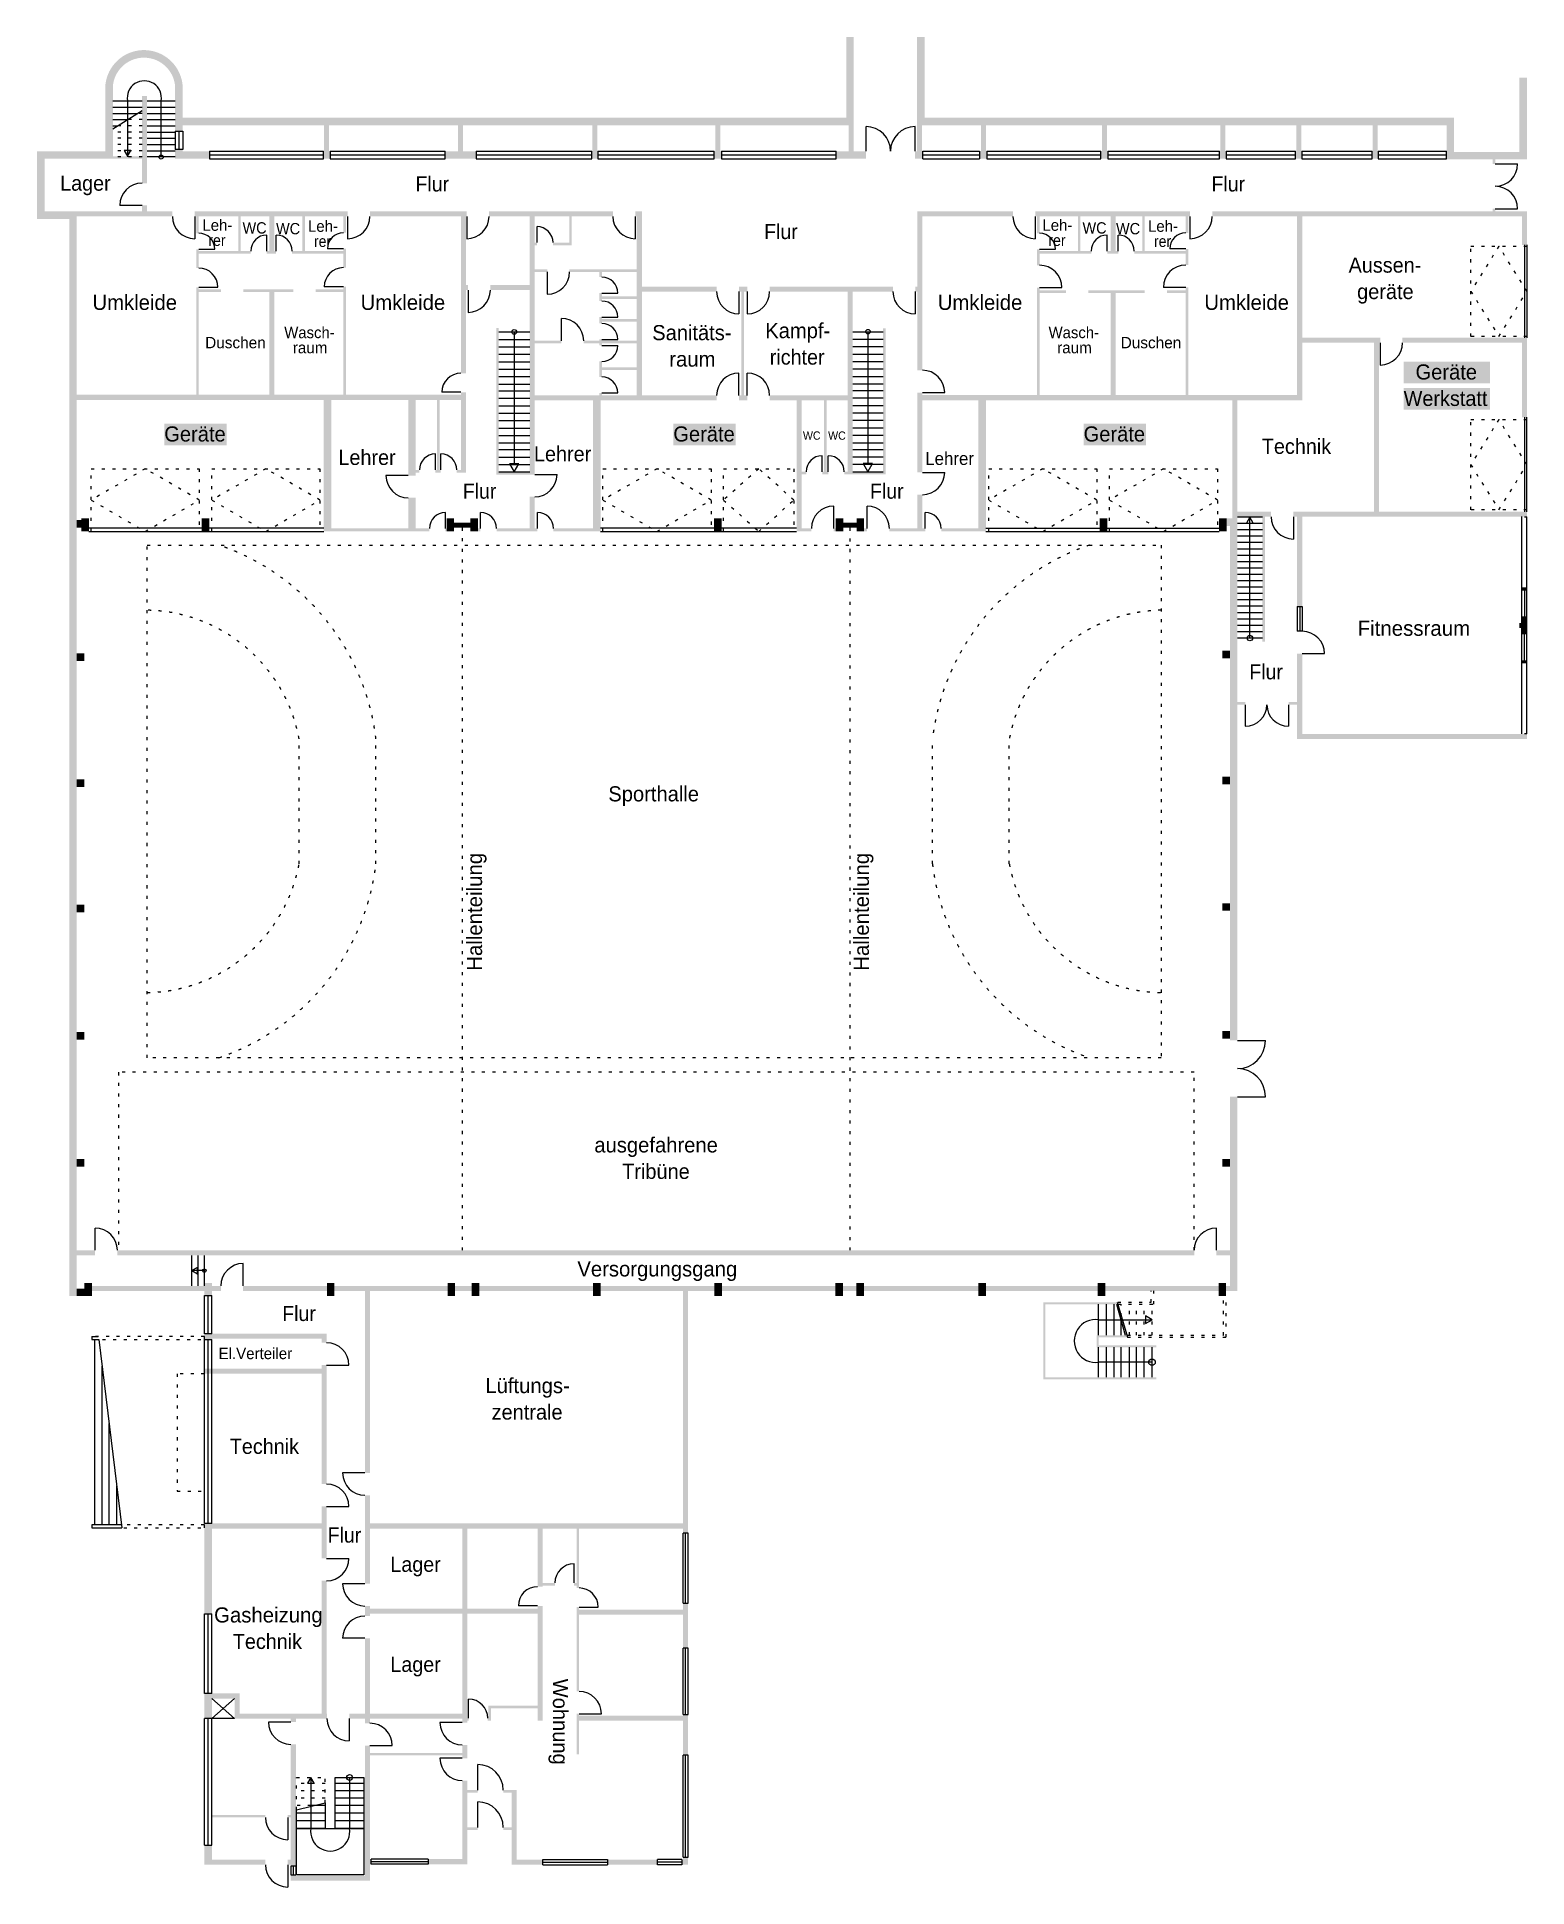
# Model space of a CAD drawing. Header units: inches. Extents: x 45390 to 104510, y 56035 to 129440.
import ezdxf

# ---------------------------------------------------------------- set-up
doc = ezdxf.new("R2010")
doc.units = ezdxf.units.IN
doc.header["$LTSCALE"] = 300
doc.header["$MEASUREMENT"] = 0
for name, pattern in [('Punktlinie', [1.4, 0.4, -1]), ('Standardmuster', [0]), ('Volllinie', [0])]:
    doc.linetypes.add(name, pattern=pattern)
doc.layers.add('Grundebene', color=7, linetype='Continuous')
doc.styles.add('ARIAL', font='arial.ttf', dxfattribs={"height": 0.2})

msp = doc.modelspace()

# ---------------------------------------------------------------- texts
at = {"layer": 'Grundebene', "color": 18, "lineweight": 18, "true_color": 0x000000, "style": 'ARIAL'}
for s, height, width, p in [('Lager', 600, 0.934127, (46310, 123340)), ('Flur', 600, 0.923356, (60410, 123310)), ('Flur', 600, 0.923356, (91993, 123310)), ('Leh-', 450, 0.946723, (51952, 121750)), ('WC', 450, 0.910832, (53546, 121640)), ('WC', 450, 0.910832, (54876, 121610)), ('Leh-', 450, 0.946723, (56142, 121710)), ('Flur', 600, 0.923356, (74243, 121420)), ('Leh-', 450, 0.946723, (85282, 121750)), ('WC', 450, 0.910832, (86874, 121640)), ('WC', 450, 0.910832, (88204, 121610)), ('Leh-', 450, 0.946723, (89472, 121710)), ('rer', 450, 0.888817, (52189, 121150)), ('rer', 450, 0.888817, (56379, 121110)), ('rer', 450, 0.888817, (85519, 121150)), ('rer', 450, 0.888817, (89709, 121110)), ('Aussen-', 600, 0.938154, (97432, 120090)), ('Umkleide', 600, 0.960945, (47590, 118610)), ('Umkleide', 600, 0.960945, (58230, 118610)), ('Umkleide', 600, 0.960945, (81130, 118610)), ('Umkleide', 600, 0.960945, (91708, 118610)), ('geräte', 600, 0.943477, (97770, 119040)), ('Duschen', 450, 0.968853, (52062, 117090)), ('Wasch-', 450, 0.939733, (55201, 117490)), ('Sanitäts-', 600, 0.950269, (69802, 117410)), ('Kampf-', 600, 0.954487, (74285, 117490)), ('Wasch-', 450, 0.939733, (85528, 117490)), ('Duschen', 450, 0.968853, (88389, 117090)), ('raum', 450, 0.961344, (55539, 116890)), ('raum', 600, 0.959314, (70478, 116360)), ('richter', 600, 0.933622, (74465, 116440)), ('raum', 450, 0.961344, (85867, 116890)), ('Geräte', 600, 0.951977, (100088, 115850)), ('Werkstatt', 600, 0.939665, (99615, 114800)), ('Geräte', 600, 0.951839, (50440, 113390)), ('Geräte', 600, 0.951839, (70638, 113390)), ('WC', 330, 0.911194, (75780, 113460)), ('WC', 330, 0.911194, (76780, 113460)), ('Geräte', 600, 0.951839, (86918, 113390)), ('Lehrer', 600, 0.938825, (57348, 112460)), ('Lehrer', 600, 0.938825, (65108, 112600)), ('Technik', 600, 0.935736, (93990, 112900)), ('Lehrer', 510, 0.938898, (80634, 112460)), ('Flur', 600, 0.923356, (62283, 111120)), ('Flur', 600, 0.923356, (78443, 111120)), ('Fitnessraum', 600, 0.968632, (97789, 105680)), ('Flur', 600, 0.923356, (93492, 103953)), ('Sporthalle', 600, 0.953248, (68059, 99110)), ('ausgefahrene', 600, 0.956578, (67503, 85180)), ('Tribüne', 600, 0.943883, (68607, 84130)), ('Versorgungsgang', 600, 0.958715, (66831, 80260)), ('Flur', 600, 0.923356, (55121, 78492)), ('El.Verteiler', 450, 0.949812, (52595, 76980)), ('Lüftungs-', 600, 0.958219, (63180, 75630)), ('zentrale', 600, 0.944521, (63428, 74580)), ('Technik', 600, 0.935736, (53040, 73220)), ('Flur', 600, 0.923356, (56921, 69700)), ('Lager', 600, 0.934127, (59410, 68540)), ('Gasheizung', 600, 0.963342, (52417, 66530)), ('Technik', 600, 0.935018, (53161, 65480)), ('Lager', 600, 0.934127, (59410, 64570))]:
    msp.add_text(s, height=height, dxfattribs=dict(at, width=width)).set_placement(p)
for s, rotation, width, p in [('Hallenteilung', 90, 0.965634, (63050, 92389)), ('Hallenteilung', 90, 0.965634, (78400, 92389)), ('Wohnung', 270, 0.951049, (65860, 64299))]:
    msp.add_text(s, height=600, rotation=rotation, dxfattribs=dict(at, width=width)).set_placement(p)

# ---------------------------------------------------------------- blocks, each defined once
blk = doc.blocks.new('win-CF')
at = {"layer": 'Grundebene', "color": 18, "linetype": 'Standardmuster', "lineweight": 13, "true_color": 0x000000}
for p, q in [((52330, 62716), (52030, 62716)), ((52030, 57701), (52030, 62716)), ((52180, 57701), (52180, 62716)), ((52330, 57701), (52330, 62716)), ((52030, 57701), (52330, 57701))]:
    blk.add_line(p, q, dxfattribs=at)
blk = doc.blocks.new('win-DA')
at = {"layer": 'Grundebene', "color": 18, "linetype": 'Standardmuster', "lineweight": 13, "true_color": 0x000000}
for p, q in [((52030, 66868), (52330, 66868)), ((52030, 63714), (52030, 66868)), ((52180, 63714), (52180, 66868)), ((52330, 63714), (52330, 66868)), ((52330, 63714), (52030, 63714))]:
    blk.add_line(p, q, dxfattribs=at)
blk = doc.blocks.new('win-E5')
at = {"layer": 'Grundebene', "color": 18, "linetype": 'Standardmuster', "lineweight": 13, "true_color": 0x000000}
for p, q in [((52030, 77761), (52330, 77761)), ((52030, 70459), (52030, 77761)), ((52180, 70459), (52180, 77761)), ((52330, 70459), (52330, 77761)), ((52330, 70459), (52030, 70459))]:
    blk.add_line(p, q, dxfattribs=at)
blk = doc.blocks.new('win-F0')
at = {"layer": 'Grundebene', "color": 18, "linetype": 'Standardmuster', "lineweight": 13, "true_color": 0x000000}
for p, q in [((52030, 79499), (52330, 79499)), ((52030, 77986), (52030, 79499)), ((52180, 77986), (52180, 79499)), ((52330, 77986), (52330, 79499)), ((52330, 77986), (52030, 77986))]:
    blk.add_line(p, q, dxfattribs=at)
blk = doc.blocks.new('win-374')
at = {"layer": 'Grundebene', "color": 18, "linetype": 'Standardmuster', "lineweight": 13, "true_color": 0x000000}
for p, q in [((50870, 125704), (51170, 125704)), ((50870, 125704), (50870, 124975)), ((51020, 125704), (51020, 124975)), ((51170, 125704), (51170, 124975)), ((51170, 124975), (50870, 124975))]:
    blk.add_line(p, q, dxfattribs=at)
blk = doc.blocks.new('win-37F')
at = {"layer": 'Grundebene', "color": 18, "linetype": 'Standardmuster', "lineweight": 13, "true_color": 0x000000}
for p, q in [((52229, 124910), (52229, 124610)), ((52229, 124910), (56760, 124910)), ((56760, 124610), (56760, 124910)), ((52229, 124760), (56760, 124760)), ((52229, 124610), (56760, 124610))]:
    blk.add_line(p, q, dxfattribs=at)
blk = doc.blocks.new('win-38A')
at = {"layer": 'Grundebene', "color": 18, "linetype": 'Standardmuster', "lineweight": 13, "true_color": 0x000000}
for p, q in [((57025, 124910), (57025, 124610)), ((57025, 124910), (61585, 124910)), ((61585, 124610), (61585, 124910)), ((57025, 124760), (61585, 124760)), ((57025, 124610), (61585, 124610))]:
    blk.add_line(p, q, dxfattribs=at)
blk = doc.blocks.new('win-395')
at = {"layer": 'Grundebene', "color": 18, "linetype": 'Standardmuster', "lineweight": 13, "true_color": 0x000000}
for p, q in [((62813, 124910), (62813, 124610)), ((62813, 124910), (67406, 124910)), ((67406, 124610), (67406, 124910)), ((62813, 124760), (67406, 124760)), ((62813, 124610), (67406, 124610))]:
    blk.add_line(p, q, dxfattribs=at)
blk = doc.blocks.new('win-3A0')
at = {"layer": 'Grundebene', "color": 18, "linetype": 'Standardmuster', "lineweight": 13, "true_color": 0x000000}
for p, q in [((67645, 124910), (67645, 124610)), ((67645, 124910), (72254, 124910)), ((72254, 124610), (72254, 124910)), ((67645, 124760), (72254, 124760)), ((67645, 124610), (72254, 124610))]:
    blk.add_line(p, q, dxfattribs=at)
blk = doc.blocks.new('win-3AB')
at = {"layer": 'Grundebene', "color": 18, "linetype": 'Standardmuster', "lineweight": 13, "true_color": 0x000000}
for p, q in [((72547, 124910), (72547, 124610)), ((72547, 124910), (77097, 124910)), ((77097, 124610), (77097, 124910)), ((72547, 124760), (77097, 124760)), ((72547, 124610), (77097, 124610))]:
    blk.add_line(p, q, dxfattribs=at)
blk = doc.blocks.new('win-3B6')
at = {"layer": 'Grundebene', "color": 18, "linetype": 'Standardmuster', "lineweight": 13, "true_color": 0x000000}
for p, q in [((80542, 124610), (80542, 124910)), ((80542, 124910), (82781, 124910)), ((82781, 124910), (82781, 124610)), ((80542, 124760), (82781, 124760)), ((80542, 124610), (82781, 124610))]:
    blk.add_line(p, q, dxfattribs=at)
blk = doc.blocks.new('win-3C1')
at = {"layer": 'Grundebene', "color": 18, "linetype": 'Standardmuster', "lineweight": 13, "true_color": 0x000000}
for p, q in [((83082, 124910), (83082, 124610)), ((83082, 124910), (87603, 124910)), ((87603, 124610), (87603, 124910)), ((83082, 124760), (87603, 124760)), ((83082, 124610), (87603, 124610))]:
    blk.add_line(p, q, dxfattribs=at)
blk = doc.blocks.new('win-3CC')
at = {"layer": 'Grundebene', "color": 18, "linetype": 'Standardmuster', "lineweight": 13, "true_color": 0x000000}
for p, q in [((87882, 124910), (87882, 124610)), ((87882, 124910), (92313, 124910)), ((92313, 124610), (92313, 124910)), ((87882, 124760), (92313, 124760)), ((87882, 124610), (92313, 124610))]:
    blk.add_line(p, q, dxfattribs=at)
blk = doc.blocks.new('win-3D7')
at = {"layer": 'Grundebene', "color": 18, "linetype": 'Standardmuster', "lineweight": 13, "true_color": 0x000000}
for p, q in [((92571, 124910), (92571, 124610)), ((92571, 124910), (95329, 124910)), ((95329, 124610), (95329, 124910)), ((92571, 124760), (95329, 124760)), ((92571, 124610), (95329, 124610))]:
    blk.add_line(p, q, dxfattribs=at)
blk = doc.blocks.new('win-3E2')
at = {"layer": 'Grundebene', "color": 18, "linetype": 'Standardmuster', "lineweight": 13, "true_color": 0x000000}
for p, q in [((95576, 124910), (95576, 124610)), ((95576, 124910), (98364, 124910)), ((98364, 124610), (98364, 124910)), ((95576, 124760), (98364, 124760)), ((95576, 124610), (98364, 124610))]:
    blk.add_line(p, q, dxfattribs=at)
blk = doc.blocks.new('win-3ED')
at = {"layer": 'Grundebene', "color": 18, "linetype": 'Standardmuster', "lineweight": 13, "true_color": 0x000000}
for p, q in [((98600, 124910), (98600, 124610)), ((98600, 124910), (101310, 124910)), ((101310, 124610), (101310, 124910)), ((98600, 124760), (101310, 124760)), ((98600, 124610), (101310, 124610))]:
    blk.add_line(p, q, dxfattribs=at)
blk = doc.blocks.new('win-409')
at = {"layer": 'Grundebene', "color": 18, "linetype": 'Standardmuster', "lineweight": 13, "true_color": 0x000000}
for p, q in [((71223, 61260), (71023, 61260)), ((71023, 57222), (71023, 61260)), ((71123, 57222), (71123, 61260)), ((71223, 57222), (71223, 61260)), ((71023, 57222), (71223, 57222))]:
    blk.add_line(p, q, dxfattribs=at)
blk = doc.blocks.new('win-414')
at = {"layer": 'Grundebene', "color": 18, "linetype": 'Standardmuster', "lineweight": 13, "true_color": 0x000000}
for p, q in [((71223, 65515), (71023, 65515)), ((71023, 62880), (71023, 65515)), ((71123, 62880), (71123, 65515)), ((71223, 62880), (71223, 65515)), ((71023, 62880), (71223, 62880))]:
    blk.add_line(p, q, dxfattribs=at)
blk = doc.blocks.new('win-41F')
at = {"layer": 'Grundebene', "color": 18, "linetype": 'Standardmuster', "lineweight": 13, "true_color": 0x000000}
for p, q in [((71223, 70080), (71023, 70080)), ((71023, 67296), (71023, 70080)), ((71123, 67296), (71123, 70080)), ((71223, 67296), (71223, 70080)), ((71023, 67296), (71223, 67296))]:
    blk.add_line(p, q, dxfattribs=at)
blk = doc.blocks.new('win-44C')
at = {"layer": 'Grundebene', "color": 18, "linetype": 'Standardmuster', "lineweight": 13, "true_color": 0x000000}
for p, q in [((55660, 56867), (55460, 56867)), ((55460, 56867), (55460, 56518)), ((55560, 56867), (55560, 56518)), ((55660, 56867), (55660, 56518)), ((55460, 56518), (55660, 56518))]:
    blk.add_line(p, q, dxfattribs=at)
blk = doc.blocks.new('win-497')
at = {"layer": 'Grundebene', "color": 18, "linetype": 'Standardmuster', "lineweight": 13, "true_color": 0x000000}
for p, q in [((70014, 56920), (70014, 57120)), ((70971, 57120), (70014, 57120)), ((70971, 57020), (70014, 57020)), ((70971, 56920), (70014, 56920)), ((70971, 57120), (70971, 56920))]:
    blk.add_line(p, q, dxfattribs=at)
blk = doc.blocks.new('win-513')
at = {"layer": 'Grundebene', "color": 18, "linetype": 'Standardmuster', "lineweight": 13, "true_color": 0x000000}
for p, q in [((58653, 56940), (58653, 57140)), ((60912, 57140), (58653, 57140)), ((60912, 57040), (58653, 57040)), ((60912, 56940), (58653, 56940)), ((60912, 57140), (60912, 56940))]:
    blk.add_line(p, q, dxfattribs=at)
blk = doc.blocks.new('win-51E')
at = {"layer": 'Grundebene', "color": 18, "linetype": 'Standardmuster', "lineweight": 13, "true_color": 0x000000}
for p, q in [((65455, 56920), (65455, 57120)), ((65455, 57120), (68030, 57120)), ((65455, 57020), (68030, 57020)), ((65455, 56920), (68030, 56920)), ((68030, 57120), (68030, 56920))]:
    blk.add_line(p, q, dxfattribs=at)
blk = doc.blocks.new('door-529')
at = {"layer": 'Grundebene', "color": 18, "linetype": 'Standardmuster', "lineweight": 13, "true_color": 0x000000}
blk.add_line((55338, 56920), (55338, 56035), dxfattribs=at)
blk.add_arc((55338, 56920), 885, 180, 270, dxfattribs=at)
blk = doc.blocks.new('door-531')
at = {"layer": 'Grundebene', "color": 18, "linetype": 'Standardmuster', "lineweight": 13, "true_color": 0x000000}
blk.add_line((55460, 62579), (54575, 62579), dxfattribs=at)
blk.add_arc((55460, 62579), 885, 180, 270, dxfattribs=at)
blk = doc.blocks.new('door-539')
at = {"layer": 'Grundebene', "color": 18, "linetype": 'Standardmuster', "lineweight": 13, "true_color": 0x000000}
blk.add_line((57780, 62716), (57780, 61831), dxfattribs=at)
blk.add_arc((57780, 62716), 885, 180, 270, dxfattribs=at)
blk = doc.blocks.new('door-54A')
at = {"layer": 'Grundebene', "color": 18, "linetype": 'Standardmuster', "lineweight": 13, "true_color": 0x000000}
blk.add_line((58600, 61648), (59485, 61648), dxfattribs=at)
blk.add_arc((58600, 61648), 885, 0, 90, dxfattribs=at)
blk = doc.blocks.new('door-55B')
at = {"layer": 'Grundebene', "color": 18, "linetype": 'Standardmuster', "lineweight": 13, "true_color": 0x000000}
blk.add_line((55338, 58797), (55338, 57912), dxfattribs=at)
blk.add_arc((55338, 58797), 885, 180, 270, dxfattribs=at)
blk = doc.blocks.new('door-563')
at = {"layer": 'Grundebene', "color": 18, "linetype": 'Standardmuster', "lineweight": 13, "true_color": 0x000000}
blk.add_line((62265, 61143), (61380, 61143), dxfattribs=at)
blk.add_arc((62265, 61143), 885, 180, 270, dxfattribs=at)
blk = doc.blocks.new('door-56B')
at = {"layer": 'Grundebene', "color": 18, "linetype": 'Standardmuster', "lineweight": 13, "true_color": 0x000000}
blk.add_line((62265, 62557), (61380, 62557), dxfattribs=at)
blk.add_arc((62265, 62557), 885, 180, 270, dxfattribs=at)
blk = doc.blocks.new('door-573')
at = {"layer": 'Grundebene', "color": 18, "linetype": 'Standardmuster', "lineweight": 13, "true_color": 0x000000}
blk.add_line((62879, 58400), (62879, 59410), dxfattribs=at)
blk.add_arc((62879, 58400), 1010, 0, 90, dxfattribs=at)
blk = doc.blocks.new('door-57B')
at = {"layer": 'Grundebene', "color": 18, "linetype": 'Standardmuster', "lineweight": 13, "true_color": 0x000000}
blk.add_line((62879, 59880), (62879, 60890), dxfattribs=at)
blk.add_arc((62879, 59880), 1010, 0, 90, dxfattribs=at)
blk = doc.blocks.new('door-583')
at = {"layer": 'Grundebene', "color": 18, "linetype": 'Standardmuster', "lineweight": 13, "true_color": 0x000000}
blk.add_line((62515, 62730), (62515, 63490), dxfattribs=at)
blk.add_arc((62515, 62730), 760, 0, 90, dxfattribs=at)
blk = doc.blocks.new('door-58B')
at = {"layer": 'Grundebene', "color": 18, "linetype": 'Standardmuster', "lineweight": 13, "true_color": 0x000000}
blk.add_line((66900, 62908), (67785, 62908), dxfattribs=at)
blk.add_arc((66900, 62908), 885, 0, 90, dxfattribs=at)
blk = doc.blocks.new('door-593')
at = {"layer": 'Grundebene', "color": 18, "linetype": 'Standardmuster', "lineweight": 13, "true_color": 0x000000}
blk.add_line((58400, 65902), (57515, 65902), dxfattribs=at)
blk.add_arc((58400, 65902), 885, 90, 180, dxfattribs=at)
blk = doc.blocks.new('door-59B')
at = {"layer": 'Grundebene', "color": 18, "linetype": 'Standardmuster', "lineweight": 13, "true_color": 0x000000}
blk.add_line((58400, 68067), (57515, 68067), dxfattribs=at)
blk.add_arc((58400, 68067), 885, 180, 270, dxfattribs=at)
blk = doc.blocks.new('door-5A3')
at = {"layer": 'Grundebene', "color": 18, "linetype": 'Standardmuster', "lineweight": 13, "true_color": 0x000000}
blk.add_line((56880, 69070), (57765, 69070), dxfattribs=at)
blk.add_arc((56880, 69070), 885, 270, 0, dxfattribs=at)
blk = doc.blocks.new('door-5AB')
at = {"layer": 'Grundebene', "color": 18, "linetype": 'Standardmuster', "lineweight": 13, "true_color": 0x000000}
blk.add_line((65250, 67190), (64490, 67190), dxfattribs=at)
blk.add_arc((65250, 67190), 760, 90, 180, dxfattribs=at)
blk = doc.blocks.new('door-5B3')
at = {"layer": 'Grundebene', "color": 18, "linetype": 'Standardmuster', "lineweight": 13, "true_color": 0x000000}
blk.add_line((66900, 67141), (67660, 67141), dxfattribs=at)
blk.add_arc((66900, 67141), 760, 0, 90, dxfattribs=at)
blk = doc.blocks.new('door-5BB')
at = {"layer": 'Grundebene', "color": 18, "linetype": 'Standardmuster', "lineweight": 13, "true_color": 0x000000}
blk.add_line((58400, 72463), (57515, 72463), dxfattribs=at)
blk.add_arc((58400, 72463), 885, 180, 270, dxfattribs=at)
blk = doc.blocks.new('door-5C3')
at = {"layer": 'Grundebene', "color": 18, "linetype": 'Standardmuster', "lineweight": 13, "true_color": 0x000000}
blk.add_line((53570, 79888), (53570, 80773), dxfattribs=at)
blk.add_arc((53570, 79888), 885, 90, 180, dxfattribs=at)
blk = doc.blocks.new('door-5DD')
at = {"layer": 'Grundebene', "color": 18, "linetype": 'Standardmuster', "lineweight": 13, "true_color": 0x000000}
blk.add_line((56880, 76742), (57765, 76742), dxfattribs=at)
blk.add_arc((56880, 76742), 885, 0, 90, dxfattribs=at)
blk = doc.blocks.new('door-5E5')
at = {"layer": 'Grundebene', "color": 18, "linetype": 'Standardmuster', "lineweight": 13, "true_color": 0x000000}
blk.add_line((66700, 68098), (66700, 68858), dxfattribs=at)
blk.add_arc((66700, 68098), 760, 90, 180, dxfattribs=at)
blk = doc.blocks.new('door-5FF')
at = {"layer": 'Grundebene', "color": 18, "linetype": 'Standardmuster', "lineweight": 13, "true_color": 0x000000}
for p, q in [((93020, 89623), (94135, 89623)), ((93020, 87393), (94135, 87393))]:
    blk.add_line(p, q, dxfattribs=at)
for centre, start, end in [((93020, 89623), 270, 0), ((93020, 87393), 0, 90)]:
    blk.add_arc(centre, 1115, start, end, dxfattribs=at)
blk = doc.blocks.new('door-609')
at = {"layer": 'Grundebene', "color": 18, "linetype": 'Standardmuster', "lineweight": 13, "true_color": 0x000000}
for p, q in [((78283, 124910), (78283, 125883)), ((80228, 124910), (80228, 125883))]:
    blk.add_line(p, q, dxfattribs=at)
for centre, start, end in [((78283, 124910), 0, 90), ((80228, 124910), 90, 180)]:
    blk.add_arc(centre, 973, start, end, dxfattribs=at)
blk = doc.blocks.new('door-620')
at = {"layer": 'Grundebene', "color": 18, "linetype": 'Standardmuster', "lineweight": 13, "true_color": 0x000000}
for p, q in [((103247, 124406), (104135, 124406)), ((103247, 122628), (104135, 122628))]:
    blk.add_line(p, q, dxfattribs=at)
for centre, start, end in [((103247, 124406), 270, 0), ((103247, 122628), 0, 90)]:
    blk.add_arc(centre, 889, start, end, dxfattribs=at)
blk = doc.blocks.new('door-662')
at = {"layer": 'Grundebene', "color": 18, "linetype": 'Standardmuster', "lineweight": 13, "true_color": 0x000000}
for p, q in [((93333, 102948), (93333, 102090)), ((95049, 102948), (95049, 102090))]:
    blk.add_line(p, q, dxfattribs=at)
for centre, start, end in [((93333, 102948), 270, 0), ((95049, 102948), 180, 270)]:
    blk.add_arc(centre, 858, start, end, dxfattribs=at)
blk = doc.blocks.new('door-66C')
at = {"layer": 'Grundebene', "color": 18, "linetype": 'Standardmuster', "lineweight": 13, "true_color": 0x000000}
blk.add_line((51647, 122320), (51647, 121435), dxfattribs=at)
blk.add_arc((51647, 122320), 885, 180, 270, dxfattribs=at)
blk = doc.blocks.new('door-674')
at = {"layer": 'Grundebene', "color": 18, "linetype": 'Standardmuster', "lineweight": 13, "true_color": 0x000000}
blk.add_line((57714, 122320), (57714, 121435), dxfattribs=at)
blk.add_arc((57714, 122320), 885, 270, 0, dxfattribs=at)
blk = doc.blocks.new('door-67C')
at = {"layer": 'Grundebene', "color": 18, "linetype": 'Standardmuster', "lineweight": 13, "true_color": 0x000000}
blk.add_line((62444, 122320), (62444, 121435), dxfattribs=at)
blk.add_arc((62444, 122320), 885, 270, 0, dxfattribs=at)
blk = doc.blocks.new('door-684')
at = {"layer": 'Grundebene', "color": 18, "linetype": 'Standardmuster', "lineweight": 13, "true_color": 0x000000}
blk.add_line((69124, 122320), (69124, 121435), dxfattribs=at)
blk.add_arc((69124, 122320), 885, 180, 270, dxfattribs=at)
blk = doc.blocks.new('door-68C')
at = {"layer": 'Grundebene', "color": 18, "linetype": 'Standardmuster', "lineweight": 13, "true_color": 0x000000}
blk.add_line((65140, 112080), (66025, 112080), dxfattribs=at)
blk.add_arc((65140, 112080), 885, 270, 0, dxfattribs=at)
blk = doc.blocks.new('door-69B')
at = {"layer": 'Grundebene', "color": 18, "linetype": 'Standardmuster', "lineweight": 13, "true_color": 0x000000}
blk.add_line((51808, 121019), (52443, 121019), dxfattribs=at)
blk.add_arc((51808, 121019), 635, 0, 90, dxfattribs=at)
blk = doc.blocks.new('door-6A3')
at = {"layer": 'Grundebene', "color": 18, "linetype": 'Standardmuster', "lineweight": 13, "true_color": 0x000000}
blk.add_line((54508, 120948), (54508, 121583), dxfattribs=at)
blk.add_arc((54508, 120948), 635, 90, 180, dxfattribs=at)
blk = doc.blocks.new('door-6AB')
at = {"layer": 'Grundebene', "color": 18, "linetype": 'Standardmuster', "lineweight": 13, "true_color": 0x000000}
blk.add_line((54878, 120948), (54878, 121583), dxfattribs=at)
blk.add_arc((54878, 120948), 635, 0, 90, dxfattribs=at)
blk = doc.blocks.new('door-6B3')
at = {"layer": 'Grundebene', "color": 18, "linetype": 'Standardmuster', "lineweight": 13, "true_color": 0x000000}
blk.add_line((57547, 121035), (56912, 121035), dxfattribs=at)
blk.add_arc((57547, 121035), 635, 90, 180, dxfattribs=at)
blk = doc.blocks.new('door-6BB')
at = {"layer": 'Grundebene', "color": 18, "linetype": 'Standardmuster', "lineweight": 13, "true_color": 0x000000}
blk.add_line((51808, 119512), (52568, 119512), dxfattribs=at)
blk.add_arc((51808, 119512), 760, 0, 90, dxfattribs=at)
blk = doc.blocks.new('door-6C3')
at = {"layer": 'Grundebene', "color": 18, "linetype": 'Standardmuster', "lineweight": 13, "true_color": 0x000000}
blk.add_line((57547, 119528), (56787, 119528), dxfattribs=at)
blk.add_arc((57547, 119528), 760, 90, 180, dxfattribs=at)
blk = doc.blocks.new('door-6CB')
at = {"layer": 'Grundebene', "color": 18, "linetype": 'Standardmuster', "lineweight": 13, "true_color": 0x000000}
blk.add_line((62210, 115341), (61450, 115341), dxfattribs=at)
blk.add_arc((62210, 115341), 760, 90, 180, dxfattribs=at)
blk = doc.blocks.new('door-6D3')
at = {"layer": 'Grundebene', "color": 18, "linetype": 'Standardmuster', "lineweight": 13, "true_color": 0x000000}
blk.add_line((61197, 112260), (61197, 112895), dxfattribs=at)
blk.add_arc((61197, 112260), 635, 90, 180, dxfattribs=at)
blk = doc.blocks.new('door-6DB')
at = {"layer": 'Grundebene', "color": 18, "linetype": 'Standardmuster', "lineweight": 13, "true_color": 0x000000}
blk.add_line((61412, 112260), (61412, 112895), dxfattribs=at)
blk.add_arc((61412, 112260), 635, 0, 90, dxfattribs=at)
blk = doc.blocks.new('door-6EC')
at = {"layer": 'Grundebene', "color": 18, "linetype": 'Standardmuster', "lineweight": 13, "true_color": 0x000000}
blk.add_line((62495, 119397), (62495, 118512), dxfattribs=at)
blk.add_arc((62495, 119397), 885, 270, 0, dxfattribs=at)
blk = doc.blocks.new('door-6F4')
at = {"layer": 'Grundebene', "color": 18, "linetype": 'Standardmuster', "lineweight": 13, "true_color": 0x000000}
blk.add_line((61597, 109940), (61597, 110575), dxfattribs=at)
blk.add_arc((61597, 109940), 635, 90, 180, dxfattribs=at)
blk = doc.blocks.new('door-6FC')
at = {"layer": 'Grundebene', "color": 18, "linetype": 'Standardmuster', "lineweight": 13, "true_color": 0x000000}
blk.add_line((60120, 112040), (59235, 112040), dxfattribs=at)
blk.add_arc((60120, 112040), 885, 180, 270, dxfattribs=at)
blk = doc.blocks.new('door-704')
at = {"layer": 'Grundebene', "color": 18, "linetype": 'Standardmuster', "lineweight": 13, "true_color": 0x000000}
blk.add_line((62987, 109940), (62987, 110575), dxfattribs=at)
blk.add_arc((62987, 109940), 635, 0, 90, dxfattribs=at)
blk = doc.blocks.new('door-70C')
at = {"layer": 'Grundebene', "color": 18, "linetype": 'Standardmuster', "lineweight": 13, "true_color": 0x000000}
blk.add_line((65248, 109940), (65248, 110575), dxfattribs=at)
blk.add_arc((65248, 109940), 635, 0, 90, dxfattribs=at)
blk = doc.blocks.new('door-714')
at = {"layer": 'Grundebene', "color": 18, "linetype": 'Standardmuster', "lineweight": 13, "true_color": 0x000000}
blk.add_line((65230, 121280), (65230, 121915), dxfattribs=at)
blk.add_arc((65230, 121280), 635, 0, 90, dxfattribs=at)
blk = doc.blocks.new('door-71C')
at = {"layer": 'Grundebene', "color": 18, "linetype": 'Standardmuster', "lineweight": 13, "true_color": 0x000000}
blk.add_line((65633, 120119), (65633, 119234), dxfattribs=at)
blk.add_arc((65633, 120119), 885, 270, 0, dxfattribs=at)
blk = doc.blocks.new('door-724')
at = {"layer": 'Grundebene', "color": 18, "linetype": 'Standardmuster', "lineweight": 13, "true_color": 0x000000}
blk.add_line((66197, 117390), (66197, 118275), dxfattribs=at)
blk.add_arc((66197, 117390), 885, 0, 90, dxfattribs=at)
blk = doc.blocks.new('door-72C')
at = {"layer": 'Grundebene', "color": 18, "linetype": 'Standardmuster', "lineweight": 13, "true_color": 0x000000}
blk.add_line((67804, 119278), (68439, 119278), dxfattribs=at)
blk.add_arc((67804, 119278), 635, 0, 90, dxfattribs=at)
blk = doc.blocks.new('door-734')
at = {"layer": 'Grundebene', "color": 18, "linetype": 'Standardmuster', "lineweight": 13, "true_color": 0x000000}
blk.add_line((67804, 118327), (68439, 118327), dxfattribs=at)
blk.add_arc((67804, 118327), 635, 0, 90, dxfattribs=at)
blk = doc.blocks.new('door-73C')
at = {"layer": 'Grundebene', "color": 18, "linetype": 'Standardmuster', "lineweight": 13, "true_color": 0x000000}
blk.add_line((67804, 117440), (68439, 117440), dxfattribs=at)
blk.add_arc((67804, 117440), 635, 0, 90, dxfattribs=at)
blk = doc.blocks.new('door-744')
at = {"layer": 'Grundebene', "color": 18, "linetype": 'Standardmuster', "lineweight": 13, "true_color": 0x000000}
blk.add_line((67804, 117201), (68439, 117201), dxfattribs=at)
blk.add_arc((67804, 117201), 635, 270, 0, dxfattribs=at)
blk = doc.blocks.new('door-74C')
at = {"layer": 'Grundebene', "color": 18, "linetype": 'Standardmuster', "lineweight": 13, "true_color": 0x000000}
blk.add_line((67804, 115315), (68439, 115315), dxfattribs=at)
blk.add_arc((67804, 115315), 635, 0, 90, dxfattribs=at)
blk = doc.blocks.new('door-754')
at = {"layer": 'Grundebene', "color": 18, "linetype": 'Standardmuster', "lineweight": 13, "true_color": 0x000000}
blk.add_line((73241, 115220), (73241, 116105), dxfattribs=at)
blk.add_arc((73241, 115220), 885, 90, 180, dxfattribs=at)
blk = doc.blocks.new('door-75C')
at = {"layer": 'Grundebene', "color": 18, "linetype": 'Standardmuster', "lineweight": 13, "true_color": 0x000000}
blk.add_line((73571, 115220), (73571, 116105), dxfattribs=at)
blk.add_arc((73571, 115220), 885, 0, 90, dxfattribs=at)
blk = doc.blocks.new('door-764')
at = {"layer": 'Grundebene', "color": 18, "linetype": 'Standardmuster', "lineweight": 13, "true_color": 0x000000}
blk.add_line((73571, 119340), (73571, 118455), dxfattribs=at)
blk.add_arc((73571, 119340), 885, 270, 0, dxfattribs=at)
blk = doc.blocks.new('door-76C')
at = {"layer": 'Grundebene', "color": 18, "linetype": 'Standardmuster', "lineweight": 13, "true_color": 0x000000}
blk.add_line((73241, 119340), (73241, 118455), dxfattribs=at)
blk.add_arc((73241, 119340), 885, 180, 270, dxfattribs=at)
blk = doc.blocks.new('door-774')
at = {"layer": 'Grundebene', "color": 18, "linetype": 'Standardmuster', "lineweight": 13, "true_color": 0x000000}
blk.add_line((80235, 119340), (80235, 118455), dxfattribs=at)
blk.add_arc((80235, 119340), 885, 180, 270, dxfattribs=at)
blk = doc.blocks.new('door-77C')
at = {"layer": 'Grundebene', "color": 18, "linetype": 'Standardmuster', "lineweight": 13, "true_color": 0x000000}
blk.add_line((78325, 109940), (78325, 110825), dxfattribs=at)
blk.add_arc((78325, 109940), 885, 0, 90, dxfattribs=at)
blk = doc.blocks.new('door-784')
at = {"layer": 'Grundebene', "color": 18, "linetype": 'Standardmuster', "lineweight": 13, "true_color": 0x000000}
blk.add_line((77003, 109940), (77003, 110825), dxfattribs=at)
blk.add_arc((77003, 109940), 885, 90, 180, dxfattribs=at)
blk = doc.blocks.new('door-78C')
at = {"layer": 'Grundebene', "color": 18, "linetype": 'Standardmuster', "lineweight": 13, "true_color": 0x000000}
blk.add_line((76544, 112190), (76544, 112825), dxfattribs=at)
blk.add_arc((76544, 112190), 635, 90, 180, dxfattribs=at)
blk = doc.blocks.new('door-794')
at = {"layer": 'Grundebene', "color": 18, "linetype": 'Standardmuster', "lineweight": 13, "true_color": 0x000000}
blk.add_line((76786, 112190), (76786, 112825), dxfattribs=at)
blk.add_arc((76786, 112190), 635, 0, 90, dxfattribs=at)
blk = doc.blocks.new('door-79C')
at = {"layer": 'Grundebene', "color": 18, "linetype": 'Standardmuster', "lineweight": 13, "true_color": 0x000000}
blk.add_line((80520, 112165), (81405, 112165), dxfattribs=at)
blk.add_arc((80520, 112165), 885, 270, 0, dxfattribs=at)
blk = doc.blocks.new('door-7A4')
at = {"layer": 'Grundebene', "color": 18, "linetype": 'Standardmuster', "lineweight": 13, "true_color": 0x000000}
blk.add_line((80520, 115333), (81405, 115333), dxfattribs=at)
blk.add_arc((80520, 115333), 885, 0, 90, dxfattribs=at)
blk = doc.blocks.new('door-7AC')
at = {"layer": 'Grundebene', "color": 18, "linetype": 'Standardmuster', "lineweight": 13, "true_color": 0x000000}
blk.add_line((80634, 109940), (80634, 110575), dxfattribs=at)
blk.add_arc((80634, 109940), 635, 0, 90, dxfattribs=at)
blk = doc.blocks.new('door-7B4')
at = {"layer": 'Grundebene', "color": 18, "linetype": 'Standardmuster', "lineweight": 13, "true_color": 0x000000}
blk.add_line((85170, 121015), (85805, 121015), dxfattribs=at)
blk.add_arc((85170, 121015), 635, 0, 90, dxfattribs=at)
blk = doc.blocks.new('door-7BC')
at = {"layer": 'Grundebene', "color": 18, "linetype": 'Standardmuster', "lineweight": 13, "true_color": 0x000000}
blk.add_line((87853, 120948), (87853, 121583), dxfattribs=at)
blk.add_arc((87853, 120948), 635, 90, 180, dxfattribs=at)
blk = doc.blocks.new('door-7C4')
at = {"layer": 'Grundebene', "color": 18, "linetype": 'Standardmuster', "lineweight": 13, "true_color": 0x000000}
blk.add_line((88289, 120948), (88289, 121583), dxfattribs=at)
blk.add_arc((88289, 120948), 635, 0, 90, dxfattribs=at)
blk = doc.blocks.new('door-7CC')
at = {"layer": 'Grundebene', "color": 18, "linetype": 'Standardmuster', "lineweight": 13, "true_color": 0x000000}
blk.add_line((90968, 121031), (90333, 121031), dxfattribs=at)
blk.add_arc((90968, 121031), 635, 90, 180, dxfattribs=at)
blk = doc.blocks.new('door-7D4')
at = {"layer": 'Grundebene', "color": 18, "linetype": 'Standardmuster', "lineweight": 13, "true_color": 0x000000}
blk.add_line((90968, 119507), (90083, 119507), dxfattribs=at)
blk.add_arc((90968, 119507), 885, 90, 180, dxfattribs=at)
blk = doc.blocks.new('door-7DC')
at = {"layer": 'Grundebene', "color": 18, "linetype": 'Standardmuster', "lineweight": 13, "true_color": 0x000000}
blk.add_line((85170, 119499), (86055, 119499), dxfattribs=at)
blk.add_arc((85170, 119499), 885, 0, 90, dxfattribs=at)
blk = doc.blocks.new('door-7E4')
at = {"layer": 'Grundebene', "color": 18, "linetype": 'Standardmuster', "lineweight": 13, "true_color": 0x000000}
blk.add_line((91134, 122320), (91134, 121435), dxfattribs=at)
blk.add_arc((91134, 122320), 885, 270, 0, dxfattribs=at)
blk = doc.blocks.new('door-7EC')
at = {"layer": 'Grundebene', "color": 18, "linetype": 'Standardmuster', "lineweight": 13, "true_color": 0x000000}
blk.add_line((85000, 122320), (85000, 121435), dxfattribs=at)
blk.add_arc((85000, 122320), 885, 180, 270, dxfattribs=at)
blk = doc.blocks.new('door-7F4')
at = {"layer": 'Grundebene', "color": 18, "linetype": 'Standardmuster', "lineweight": 13, "true_color": 0x000000}
blk.add_line((98685, 117310), (98685, 116425), dxfattribs=at)
blk.add_arc((98685, 117310), 885, 270, 0, dxfattribs=at)
blk = doc.blocks.new('door-7FC')
at = {"layer": 'Grundebene', "color": 18, "linetype": 'Standardmuster', "lineweight": 13, "true_color": 0x000000}
blk.add_line((95241, 110405), (95241, 109520), dxfattribs=at)
blk.add_arc((95241, 110405), 885, 180, 270, dxfattribs=at)
blk = doc.blocks.new('door-804')
at = {"layer": 'Grundebene', "color": 18, "linetype": 'Standardmuster', "lineweight": 13, "true_color": 0x000000}
blk.add_line((95590, 104973), (96475, 104973), dxfattribs=at)
blk.add_arc((95590, 104973), 885, 0, 90, dxfattribs=at)
blk = doc.blocks.new('win-80C')
at = {"layer": 'Grundebene', "color": 18, "linetype": 'Standardmuster', "lineweight": 13, "true_color": 0x000000}
for p, q in [((95390, 106839), (95590, 106839)), ((95390, 106839), (95390, 105858)), ((95490, 106839), (95490, 105858)), ((95590, 106839), (95590, 105858)), ((95590, 105858), (95390, 105858))]:
    blk.add_line(p, q, dxfattribs=at)
blk = doc.blocks.new('door-868')
at = {"layer": 'Grundebene', "color": 18, "linetype": 'Standardmuster', "lineweight": 13, "true_color": 0x000000}
blk.add_line((49560.00417, 122755.03994), (48675.00417, 122755.03994), dxfattribs=at)
blk.add_arc((49560.00417, 122755.03994), 885, 90, 180, dxfattribs=at)

# ---------------------------------------------------------------- hatches: boundary and pattern name
at = {"layer": 'Grundebene', "true_color": 0x000000, "transparency": 33554687}
for points in [[(77800, 129440), (77800, 125940), (50870, 125940), (50870, 127480), (51170, 127480), (51170, 126240), (77500, 126240), (77500, 129440)], [(104510, 127830), (104510, 124580), (101320, 124580), (101320, 125940), (80310, 125940), (80310, 129440), (80610, 129440), (80610, 126240), (101620, 126240), (101620, 124880), (104210, 124880), (104210, 127830)], [(50870, 127480), (50866, 127523), (50860, 127566), (50853, 127609), (50844, 127651), (50834, 127693), (50822, 127735), (50809, 127776), (50795, 127817), (50779, 127857), (50762, 127896), (50743, 127935), (50723, 127974), (50702, 128011), (50679, 128048), (50655, 128084), (50630, 128119), (50604, 128154), (50576, 128187), (50547, 128219), (50517, 128251), (50487, 128281), (50455, 128310), (50422, 128338), (50388, 128365), (50353, 128391), (50317, 128415), (50281, 128438), (50244, 128460), (50206, 128481), (50167, 128500), (50127, 128518), (50087, 128534), (50047, 128550), (50006, 128563), (49964, 128575), (49923, 128586), (49880, 128595), (49838, 128603), (49795, 128610), (49752, 128614), (49709, 128618), (49666, 128620), (49622, 128620), (49579, 128619), (49536, 128616), (49493, 128612), (49450, 128606), (49407, 128599), (49365, 128590), (49323, 128580), (49281, 128568), (49240, 128555), (49199, 128541), (49159, 128525), (49120, 128508), (49081, 128489), (49042, 128469), (49005, 128448), (48968, 128425), (48932, 128401), (48897, 128376), (48862, 128350), (48829, 128322), (48797, 128293), (48765, 128264), (48735, 128233), (48706, 128201), (48678, 128168), (48651, 128134), (48625, 128099), (48601, 128063), (48578, 128027), (48556, 127990), (48535, 127952), (48516, 127913), (48498, 127873), (48482, 127833), (48467, 127793), (48453, 127752), (48441, 127710), (48430, 127669), (48421, 127626), (48413, 127584), (48406, 127541), (48402, 127498), (48400, 127480), (48099, 127480), (48104, 127534), (48110, 127587), (48118, 127640), (48128, 127693), (48140, 127745), (48153, 127797), (48169, 127849), (48186, 127899), (48205, 127950), (48226, 127999), (48248, 128048), (48272, 128096), (48298, 128143), (48325, 128189), (48354, 128235), (48385, 128279), (48417, 128322), (48451, 128364), (48486, 128405), (48522, 128444), (48560, 128482), (48599, 128519), (48639, 128555), (48681, 128589), (48724, 128621), (48767, 128652), (48812, 128682), (48858, 128710), (48905, 128736), (48953, 128761), (49001, 128784), (49051, 128805), (49101, 128824), (49151, 128842), (49203, 128858), (49255, 128872), (49307, 128885), (49359, 128895), (49412, 128904), (49466, 128911), (49519, 128916), (49573, 128919), (49627, 128920), (49680, 128919), (49734, 128917), (49787, 128912), (49841, 128906), (49894, 128898), (49947, 128888), (49999, 128876), (50051, 128863), (50103, 128847), (50153, 128830), (50204, 128811), (50253, 128790), (50302, 128768), (50350, 128744), (50397, 128718), (50443, 128691), (50489, 128662), (50533, 128631), (50576, 128599), (50618, 128565), (50659, 128530), (50698, 128494), (50736, 128456), (50773, 128417), (50808, 128377), (50843, 128335), (50875, 128292), (50906, 128249), (50936, 128204), (50964, 128158), (50990, 128111), (51015, 128063), (51037, 128015), (51059, 127965), (51078, 127915), (51096, 127865), (51112, 127813), (51126, 127762), (51139, 127709), (51149, 127657), (51158, 127604), (51165, 127550), (51170, 127497), (51171, 127480)], [(77800, 129160), (77800, 124910), (77600, 124910), (77600, 129160)], [(80510, 129160), (80510, 124910), (80310, 124910), (80310, 129160)], [(48400, 127480), (48400, 124610), (45690, 124610), (45690, 122520), (46970, 122520), (46970, 79480), (46670, 79480), (46670, 122220), (45390, 122220), (45390, 124910), (48100, 124910), (48100, 127480)], [(56981, 125940), (56981, 124910), (56781, 124910), (56781, 125940)], [(62295, 125940), (62295, 124910), (62095, 124910), (62095, 125940)], [(67626, 125940), (67626, 124910), (67426, 124910), (67426, 125940)], [(72504, 125940), (72504, 124910), (72304, 124910), (72304, 125940)], [(83040, 125940), (83040, 124910), (82840, 124910), (82840, 125940)], [(87845, 125940), (87845, 124910), (87645, 124910), (87645, 125940)], [(92542, 125940), (92542, 124910), (92342, 124910), (92342, 125940)], [(95552, 125940), (95552, 124910), (95352, 124910), (95352, 125940)], [(98581, 125940), (98581, 124910), (98381, 124910), (98381, 125940)], [(48400, 124710), (49560, 124710), (49560, 124610), (48400, 124610)], [(53476, 122320), (53476, 120948), (53376, 120948), (53376, 122320)], [(56020, 122320), (56020, 120948), (55920, 120948), (55920, 122320)], [(95590, 122320), (95590, 115030), (80520, 115030), (80520, 115230), (95390, 115230), (95390, 122320)], [(86791, 122320), (86791, 120948), (86691, 120948), (86691, 122320)], [(89342, 122320), (89342, 120948), (89242, 120948), (89242, 122320)], [(67804, 119147), (69190, 119147), (69190, 119047), (67804, 119047)], [(73439, 119340), (73439, 115220), (73339, 115220), (73339, 119340)], [(67804, 118250), (69190, 118250), (69190, 118150), (67804, 118150)], [(64940, 112080), (64940, 112180), (63710, 112180), (63710, 117900), (63610, 117900), (63610, 112080)], [(98637, 117310), (98637, 110605), (98437, 110605), (98437, 117310)], [(67804, 116328), (69190, 116328), (69190, 116228), (67804, 116228)], [(46970, 115242), (62410, 115242), (62410, 115042), (46970, 115042)], [(56770, 109820), (56770, 115042), (57070, 115042), (57070, 109820)], [(61365, 115042), (61365, 112260), (61265, 112260), (61265, 115042)], [(69190, 115020), (65140, 115020), (65140, 115220), (69190, 115220)], [(67450, 109820), (67450, 115020), (67750, 115020), (67750, 109820)], [(75530, 109940), (75530, 115020), (75730, 115020), (75730, 109940)], [(76721, 115020), (76721, 112190), (76621, 112190), (76621, 115020)], [(77760, 115020), (77760, 112090), (77560, 112090), (77560, 115020)], [(82740, 109820), (82740, 115030), (83040, 115030), (83040, 109820)], [(92820, 110340), (92820, 115030), (93020, 115030), (93020, 110340)], [(46970, 110272), (47270, 110272), (47270, 109972), (46970, 109972)], [(47150, 109820), (47150, 110340), (47450, 110340), (47450, 109820)], [(51930, 109820), (51930, 110340), (52230, 110340), (52230, 109820)], [(61640, 109820), (61640, 110340), (61940, 110340), (61940, 109820)], [(61940, 110172), (62590, 110172), (62590, 109972), (61940, 109972)], [(62590, 109820), (62590, 110340), (62890, 110340), (62890, 109820)], [(72250, 109820), (72250, 110340), (72550, 110340), (72550, 109820)], [(77080, 109820), (77080, 110340), (77380, 110340), (77380, 109820)], [(77380, 110165), (77910, 110165), (77910, 109965), (77380, 109965)], [(77910, 109820), (77910, 110340), (78210, 110340), (78210, 109820)], [(87560, 109820), (87560, 110340), (87860, 110340), (87860, 109820)], [(92290, 109820), (92290, 110340), (92590, 110340), (92590, 109820)], [(94010, 105450), (94010, 110405), (94110, 110405), (94110, 105450)], [(104309, 107601), (104510, 107601), (104510, 107498), (104309, 107498)], [(104309, 105737), (104510, 105737), (104510, 106454), (104309, 106454)], [(104510, 105990), (104200, 105990), (104200, 106190), (104510, 106190)], [(46970, 104985), (47270, 104985), (47270, 104685), (46970, 104685)], [(92420, 105090), (92720, 105090), (92720, 104790), (92420, 104790)], [(104309, 104693), (104510, 104693), (104510, 104590), (104309, 104590)], [(46970, 99982), (47270, 99982), (47270, 99682), (46970, 99682)], [(92420, 100089), (92720, 100089), (92720, 99789), (92420, 99789)], [(46970, 95013), (47270, 95013), (47270, 94713), (46970, 94713)], [(92420, 95071), (92720, 95071), (92720, 94771), (92420, 94771)], [(46970, 89960), (47270, 89960), (47270, 89660), (46970, 89660)], [(92420, 89994), (92720, 89994), (92720, 89694), (92420, 89694)], [(46970, 84919), (47270, 84919), (47270, 84619), (46970, 84619)], [(92420, 84919), (92720, 84919), (92720, 84619), (92420, 84619)], [(46970, 79780), (47270, 79780), (47270, 79480), (46970, 79480)], [(47270, 79480), (47270, 80000), (47570, 80000), (47570, 79480)], [(56890, 79480), (56890, 80000), (57190, 80000), (57190, 79480)], [(61680, 79480), (61680, 80000), (61980, 80000), (61980, 79480)], [(62640, 79480), (62640, 80000), (62940, 80000), (62940, 79480)], [(67450, 79480), (67450, 80000), (67750, 80000), (67750, 79480)], [(72270, 79480), (72270, 80000), (72570, 80000), (72570, 79480)], [(77070, 79480), (77070, 80000), (77370, 80000), (77370, 79480)], [(77900, 79480), (77900, 80000), (78200, 80000), (78200, 79480)], [(82740, 79480), (82740, 80000), (83040, 80000), (83040, 79480)], [(87480, 79480), (87480, 80000), (87780, 80000), (87780, 79480)], [(92270, 79480), (92270, 80000), (92570, 80000), (92570, 79480)], [(85320, 79240), (88278, 79240), (88278, 79160), (85400, 79160), (85400, 76260), (89800, 76260), (89800, 76180), (85320, 76180)], [(52330, 77986), (56880, 77986), (56880, 77786), (52330, 77786)], [(88656, 77930), (88656, 77850), (87520, 77850), (87520, 77530), (89800, 77530), (89800, 77450), (87440, 77450), (87440, 77930)], [(52030, 76598), (56880, 76598), (56880, 76398), (52030, 76398)], [(58400, 70259), (58400, 70459), (71023, 70459), (71023, 70259)], [(62265, 66881), (58600, 66881), (58600, 67081), (62265, 67081)], [(62465, 67081), (65450, 67081), (65450, 62630), (65250, 62630), (65250, 66881), (62465, 66881)], [(71023, 66837), (66900, 66837), (66900, 67037), (71023, 67037)], [(71023, 62630), (66900, 62630), (66900, 62830), (71023, 62830)], [(58600, 61354), (62265, 61354), (62265, 61254), (58600, 61254)]]:
    msp.add_hatch(color=18, dxfattribs=at).paths.add_polyline_path(points, flags=0)
h = msp.add_hatch(color=18, dxfattribs=at)
h.paths.add_polyline_path([(49760, 122755), (49560, 122755), (49560, 122520), (49760, 122520)], flags=0)
h.paths.add_polyline_path([(49560, 127100), (49560, 123640), (49760, 123640), (49760, 127100)], flags=0)
h = msp.add_hatch(color=18, dxfattribs=at)
h.paths.add_polyline_path([(56760, 124610), (57025, 124610), (57025, 124910), (56760, 124910)], flags=0)
h.paths.add_polyline_path([(80542, 124910), (80542, 124610), (80228, 124610), (80228, 124910)], flags=0)
h.paths.add_polyline_path([(77097, 124610), (77097, 124910), (78283, 124910), (78283, 124610)], flags=0)
h.paths.add_polyline_path([(101320, 124610), (101310, 124610), (101310, 124910), (101320, 124910)], flags=0)
h.paths.add_polyline_path([(98364, 124910), (98600, 124910), (98600, 124610), (98364, 124610)], flags=0)
h.paths.add_polyline_path([(95329, 124910), (95329, 124610), (95576, 124610), (95576, 124910)], flags=0)
h.paths.add_polyline_path([(92571, 124610), (92313, 124610), (92313, 124910), (92571, 124910)], flags=0)
h.paths.add_polyline_path([(87882, 124610), (87882, 124910), (87603, 124910), (87603, 124610)], flags=0)
h.paths.add_polyline_path([(82781, 124910), (83082, 124910), (83082, 124610), (82781, 124610)], flags=0)
h.paths.add_polyline_path([(72547, 124610), (72254, 124610), (72254, 124910), (72547, 124910)], flags=0)
h.paths.add_polyline_path([(67645, 124610), (67645, 124910), (67406, 124910), (67406, 124610)], flags=0)
h.paths.add_polyline_path([(61585, 124910), (62813, 124910), (62813, 124610), (61585, 124610)], flags=0)
h.paths.add_polyline_path([(50870, 124975), (50870, 124610), (52229, 124610), (52229, 124910), (51170, 124910), (51170, 124975)], flags=0)
h.paths.add_polyline_path([(51170, 125940), (51170, 125704), (50870, 125704), (50870, 125940)], flags=0)
h = msp.add_hatch(color=18, dxfattribs=at)
h.paths.add_polyline_path([(103247, 122628), (103147, 122628), (103147, 122520), (103247, 122520)], flags=0)
h.paths.add_polyline_path([(103147, 124580), (103147, 124406), (103247, 124406), (103247, 124580)], flags=0)
h = msp.add_hatch(color=18, dxfattribs=at)
h.paths.add_polyline_path([(77760, 119340), (77760, 115020), (74456, 115020), (74456, 115220), (77560, 115220), (77560, 119540), (79350, 119540), (79350, 119340)], flags=0)
h.paths.add_polyline_path([(80320, 119540), (80235, 119540), (80235, 119340), (80320, 119340)], flags=0)
h.paths.add_polyline_path([(73571, 115020), (73571, 115220), (73241, 115220), (73241, 115020)], flags=0)
h.paths.add_polyline_path([(72356, 115020), (69190, 115020), (69190, 122320), (69124, 122320), (69124, 122520), (69390, 122520), (69390, 115220), (72356, 115220)], flags=0)
h.paths.add_polyline_path([(63329, 122520), (63329, 122320), (68239, 122320), (68239, 122520)], flags=0)
h.paths.add_polyline_path([(58599, 122520), (62444, 122520), (62444, 122320), (58599, 122320)], flags=0)
h.paths.add_polyline_path([(57714, 122520), (57714, 122320), (51647, 122320), (51647, 122520)], flags=0)
h.paths.add_polyline_path([(50762, 122520), (46970, 122520), (46970, 122320), (50762, 122320)], flags=0)
h = msp.add_hatch(color=18, dxfattribs=at)
h.paths.add_polyline_path([(51808, 120272), (51808, 121019), (51708, 121019), (51708, 120272)], flags=0)
h.paths.add_polyline_path([(51708, 115242), (51708, 119512), (51808, 119512), (51808, 115242)], flags=0)
h.paths.add_polyline_path([(51808, 121654), (51708, 121654), (51708, 122320), (51808, 122320)], flags=0)
h = msp.add_hatch(color=18, dxfattribs=at)
h.paths.add_polyline_path([(54809, 119425), (54609, 119425), (54609, 115242), (54809, 115242)], flags=0)
h.paths.add_polyline_path([(54609, 122320), (54609, 120848), (54809, 120848), (54809, 122320)], flags=0)
h = msp.add_hatch(color=18, dxfattribs=at)
h.paths.add_polyline_path([(57647, 120288), (57647, 121035), (57547, 121035), (57547, 120288)], flags=0)
h.paths.add_polyline_path([(57647, 115242), (57647, 119528), (57547, 119528), (57547, 115242)], flags=0)
h.paths.add_polyline_path([(57547, 121670), (57647, 121670), (57647, 122320), (57547, 122320)], flags=0)
h = msp.add_hatch(color=18, dxfattribs=at)
h.paths.add_polyline_path([(62410, 115341), (62210, 115341), (62210, 112160), (62410, 112160)], flags=0)
h.paths.add_polyline_path([(62210, 122320), (62210, 116101), (62410, 116101), (62410, 122320)], flags=0)
h = msp.add_hatch(color=18, dxfattribs=at)
h.paths.add_polyline_path([(65140, 111195), (64940, 111195), (64940, 109940), (65140, 109940)], flags=0)
h.paths.add_polyline_path([(64940, 122320), (64940, 112080), (65140, 112080), (65140, 122320)], flags=0)
h = msp.add_hatch(color=18, dxfattribs=at)
h.paths.add_polyline_path([(66508, 122320), (66608, 122320), (66608, 121180), (65865, 121180), (65865, 121280), (66508, 121280)], flags=0)
h.paths.add_polyline_path([(65140, 121180), (65230, 121180), (65230, 121280), (65140, 121280)], flags=0)
h = msp.add_hatch(color=18, dxfattribs=at)
h.paths.add_polyline_path([(80320, 111280), (80320, 109940), (80520, 109940), (80520, 111280)], flags=0)
h.paths.add_polyline_path([(80520, 122520), (80520, 116218), (80320, 116218), (80320, 122520)], flags=0)
h.paths.add_polyline_path([(80320, 115333), (80520, 115333), (80520, 112165), (80320, 112165)], flags=0)
h = msp.add_hatch(color=18, dxfattribs=at)
h.paths.add_polyline_path([(104510, 121190), (104310, 121190), (104310, 122320), (92019, 122320), (92019, 122520), (104510, 122520)], flags=0)
h.paths.add_polyline_path([(80520, 122320), (84115, 122320), (84115, 122520), (80520, 122520)], flags=0)
h.paths.add_polyline_path([(85000, 122520), (85000, 122320), (91134, 122320), (91134, 122520)], flags=0)
h = msp.add_hatch(color=18, dxfattribs=at)
h.paths.add_polyline_path([(85170, 120384), (85170, 121015), (85070, 121015), (85070, 120384)], flags=0)
h.paths.add_polyline_path([(85070, 115230), (85070, 119499), (85170, 119499), (85170, 115230)], flags=0)
h.paths.add_polyline_path([(85170, 121650), (85070, 121650), (85070, 122320), (85170, 122320)], flags=0)
h = msp.add_hatch(color=18, dxfattribs=at)
h.paths.add_polyline_path([(88191, 119388), (87991, 119388), (87991, 115230), (88191, 115230)], flags=0)
h.paths.add_polyline_path([(87991, 122320), (87991, 120848), (88191, 120848), (88191, 122320)], flags=0)
h = msp.add_hatch(color=18, dxfattribs=at)
h.paths.add_polyline_path([(91068, 120392), (91068, 121031), (90968, 121031), (90968, 120392)], flags=0)
h.paths.add_polyline_path([(91068, 115230), (91068, 119507), (90968, 119507), (90968, 115230)], flags=0)
h.paths.add_polyline_path([(90968, 121666), (91068, 121666), (91068, 122320), (90968, 122320)], flags=0)
h = msp.add_hatch(color=18, dxfattribs=at)
h.paths.add_polyline_path([(54878, 120948), (54508, 120948), (54508, 120848), (54878, 120848)], flags=0)
h.paths.add_polyline_path([(57547, 120948), (55513, 120948), (55513, 120848), (57547, 120848)], flags=0)
h.paths.add_polyline_path([(53873, 120948), (53873, 120848), (51808, 120848), (51808, 120948)], flags=0)
h = msp.add_hatch(color=18, dxfattribs=at)
h.paths.add_polyline_path([(87218, 120948), (85170, 120948), (85170, 120848), (87218, 120848)], flags=0)
h.paths.add_polyline_path([(90968, 120948), (88924, 120948), (88924, 120848), (90968, 120848)], flags=0)
h.paths.add_polyline_path([(88289, 120848), (88289, 120948), (87853, 120948), (87853, 120848)], flags=0)
h = msp.add_hatch(color=18, dxfattribs=at)
h.paths.add_polyline_path([(65633, 120119), (65633, 120219), (65140, 120219), (65140, 120119)], flags=0)
h.paths.add_polyline_path([(69190, 120119), (66518, 120119), (66518, 120219), (69190, 120219)], flags=0)
h = msp.add_hatch(color=18, dxfattribs=at)
h.paths.add_polyline_path([(67704, 119913), (67804, 119913), (67804, 120119), (67704, 120119)], flags=0)
h.paths.add_polyline_path([(67804, 116566), (67804, 115950), (67704, 115950), (67704, 116566)], flags=0)
h.paths.add_polyline_path([(67704, 115315), (67804, 115315), (67804, 115220), (67704, 115220)], flags=0)
h.paths.add_polyline_path([(67804, 117201), (67804, 117440), (67704, 117440), (67704, 117201)], flags=0)
h.paths.add_polyline_path([(67704, 118075), (67704, 118327), (67804, 118327), (67804, 118075)], flags=0)
h.paths.add_polyline_path([(67704, 119278), (67804, 119278), (67804, 118962), (67704, 118962)], flags=0)
h = msp.add_hatch(color=18, dxfattribs=at)
h.paths.add_polyline_path([(55563, 119425), (53579, 119425), (53579, 119325), (55563, 119325)], flags=0)
h.paths.add_polyline_path([(57547, 119425), (56448, 119425), (56448, 119325), (57547, 119325)], flags=0)
h.paths.add_polyline_path([(52694, 119325), (52694, 119425), (51808, 119425), (51808, 119325)], flags=0)
h = msp.add_hatch(color=18, dxfattribs=at)
h.paths.add_polyline_path([(62495, 119397), (62495, 119597), (62410, 119597), (62410, 119397)], flags=0)
h.paths.add_polyline_path([(64940, 119397), (63380, 119397), (63380, 119597), (64940, 119597)], flags=0)
h = msp.add_hatch(color=18, dxfattribs=at)
h.paths.add_polyline_path([(73241, 119340), (73571, 119340), (73571, 119540), (73241, 119540)], flags=0)
h.paths.add_polyline_path([(69390, 119340), (72356, 119340), (72356, 119540), (69390, 119540)], flags=0)
h.paths.add_polyline_path([(74456, 119340), (74456, 119540), (77560, 119540), (77560, 119340)], flags=0)
h = msp.add_hatch(color=18, dxfattribs=at)
h.paths.add_polyline_path([(86217, 119388), (85170, 119388), (85170, 119288), (86217, 119288)], flags=0)
h.paths.add_polyline_path([(90968, 119288), (90229, 119288), (90229, 119388), (90968, 119388)], flags=0)
h.paths.add_polyline_path([(87102, 119388), (87102, 119288), (89344, 119288), (89344, 119388)], flags=0)
h = msp.add_hatch(color=18, dxfattribs=at)
h.paths.add_polyline_path([(78960, 112190), (78960, 117880), (79060, 117880), (79060, 112090), (77421, 112090), (77421, 112190)], flags=0)
h.paths.add_polyline_path([(76544, 112090), (76786, 112090), (76786, 112190), (76544, 112190)], flags=0)
h.paths.add_polyline_path([(75909, 112190), (75909, 112090), (75730, 112090), (75730, 112190)], flags=0)
h = msp.add_hatch(color=18, dxfattribs=at)
h.paths.add_polyline_path([(104510, 114350), (104310, 114350), (104310, 117310), (99570, 117310), (99570, 117510), (104510, 117510)], flags=0)
h.paths.add_polyline_path([(95590, 117510), (98685, 117510), (98685, 117310), (95590, 117310)], flags=0)
h = msp.add_hatch(color=18, dxfattribs=at)
h.paths.add_polyline_path([(66197, 117290), (66197, 117390), (65140, 117390), (65140, 117290)], flags=0)
h.paths.add_polyline_path([(69190, 117390), (67082, 117390), (67082, 117290), (69190, 117290)], flags=0)
h = msp.add_hatch(color=18, dxfattribs=at)
h.paths.add_polyline_path([(60120, 112040), (60420, 112040), (60420, 115042), (60120, 115042)], flags=0)
h.paths.add_polyline_path([(60120, 109820), (60120, 111155), (60420, 111155), (60420, 109820)], flags=0)
h = msp.add_hatch(color=18, dxfattribs=at)
h.paths.add_polyline_path([(60562, 112260), (60420, 112260), (60420, 112160), (60562, 112160)], flags=0)
h.paths.add_polyline_path([(62210, 112260), (62047, 112260), (62047, 112160), (62210, 112160)], flags=0)
h.paths.add_polyline_path([(61412, 112160), (61412, 112260), (61197, 112260), (61197, 112160)], flags=0)
h = msp.add_hatch(color=18, dxfattribs=at)
h.paths.add_polyline_path([(92720, 110040), (92590, 110040), (92590, 110340), (93020, 110340), (93020, 89623), (92720, 89623)], flags=0)
h.paths.add_polyline_path([(93020, 79888), (93020, 87393), (92720, 87393), (92720, 79888)], flags=0)
h = msp.add_hatch(color=18, dxfattribs=at)
h.paths.add_polyline_path([(95241, 110605), (95241, 110405), (104510, 110405), (104510, 110605)], flags=0)
h.paths.add_polyline_path([(93020, 110405), (94356, 110405), (94356, 110605), (93020, 110605)], flags=0)
h = msp.add_hatch(color=18, dxfattribs=at)
h.paths.add_polyline_path([(104510, 101790), (104510, 101590), (95390, 101590), (95390, 104973), (95590, 104973), (95590, 101790)], flags=0)
h.paths.add_polyline_path([(95590, 110405), (95390, 110405), (95390, 106839), (95590, 106839)], flags=0)
h = msp.add_hatch(color=18, dxfattribs=at)
h.paths.add_polyline_path([(57070, 109940), (57070, 109820), (60962, 109820), (60962, 109940)], flags=0)
h.paths.add_polyline_path([(61597, 109940), (61640, 109940), (61640, 109820), (61597, 109820)], flags=0)
h = msp.add_hatch(color=18, dxfattribs=at)
h.paths.add_polyline_path([(65248, 109940), (63622, 109940), (63622, 109820), (65248, 109820)], flags=0)
h.paths.add_polyline_path([(67450, 109940), (65883, 109940), (65883, 109820), (67450, 109820)], flags=0)
h.paths.add_polyline_path([(62987, 109820), (62987, 109940), (62890, 109940), (62890, 109820)], flags=0)
h = msp.add_hatch(color=18, dxfattribs=at)
h.paths.add_polyline_path([(77003, 109940), (77003, 109820), (77080, 109820), (77080, 109940)], flags=0)
h.paths.add_polyline_path([(75530, 109940), (76118, 109940), (76118, 109820), (75530, 109820)], flags=0)
h = msp.add_hatch(color=18, dxfattribs=at)
h.paths.add_polyline_path([(80634, 109940), (79210, 109940), (79210, 109820), (80634, 109820)], flags=0)
h.paths.add_polyline_path([(82740, 109940), (81269, 109940), (81269, 109820), (82740, 109820)], flags=0)
h.paths.add_polyline_path([(78325, 109820), (78325, 109940), (78210, 109940), (78210, 109820)], flags=0)
h = msp.add_hatch(color=18, dxfattribs=at)
h.paths.add_polyline_path([(95049, 103048), (95049, 102948), (95390, 102948), (95390, 103048)], flags=0)
h.paths.add_polyline_path([(93020, 103048), (93333, 103048), (93333, 102948), (93020, 102948)], flags=0)
h = msp.add_hatch(color=18, dxfattribs=at)
h.paths.add_polyline_path([(91304, 81298), (48579, 81298), (48579, 81098), (91304, 81098)], flags=0)
h.paths.add_polyline_path([(92720, 81298), (92189, 81298), (92189, 81098), (92720, 81098)], flags=0)
h.paths.add_polyline_path([(47694, 81298), (47694, 81098), (46970, 81098), (46970, 81298)], flags=0)
h = msp.add_hatch(color=18, dxfattribs=at)
h.paths.add_polyline_path([(53570, 79888), (53570, 79688), (93020, 79688), (93020, 79888)], flags=0)
h.paths.add_polyline_path([(47570, 79888), (52685, 79888), (52685, 79688), (47570, 79688)], flags=0)
h = msp.add_hatch(color=18, dxfattribs=at)
h.paths.add_polyline_path([(52330, 62716), (52330, 63714), (52030, 63714), (52030, 62716)], flags=0)
h.paths.add_polyline_path([(52330, 79499), (52030, 79499), (52030, 80000), (52330, 80000)], flags=0)
h.paths.add_polyline_path([(52030, 77986), (52330, 77986), (52330, 77761), (52030, 77761)], flags=0)
h.paths.add_polyline_path([(52330, 66868), (52330, 70459), (52030, 70459), (52030, 66868)], flags=0)
h.paths.add_polyline_path([(52030, 56920), (52330, 56920), (52330, 57701), (52030, 57701)], flags=0)
h = msp.add_hatch(color=18, dxfattribs=at)
h.paths.add_polyline_path([(58400, 66787), (58600, 66787), (58600, 67182), (58400, 67182)], flags=0)
h.paths.add_polyline_path([(58400, 68067), (58400, 71578), (58600, 71578), (58600, 68067)], flags=0)
h.paths.add_polyline_path([(58600, 79688), (58400, 79688), (58400, 72463), (58600, 72463)], flags=0)
h.paths.add_polyline_path([(58400, 65902), (58400, 62916), (58600, 62916), (58600, 65902)], flags=0)
h = msp.add_hatch(color=18, dxfattribs=at)
h.paths.add_polyline_path([(71023, 56920), (71223, 56920), (71223, 57222), (71023, 57222)], flags=0)
h.paths.add_polyline_path([(71023, 70080), (71223, 70080), (71223, 79688), (71023, 79688)], flags=0)
h.paths.add_polyline_path([(71223, 67296), (71023, 67296), (71023, 65515), (71223, 65515)], flags=0)
h.paths.add_polyline_path([(71023, 61260), (71023, 62880), (71223, 62880), (71223, 61260)], flags=0)
h = msp.add_hatch(color=18, dxfattribs=at)
h.paths.add_polyline_path([(56680, 76742), (56680, 72020), (56880, 72020), (56880, 76742)], flags=0)
h.paths.add_polyline_path([(56880, 77786), (56880, 77627), (56680, 77627), (56680, 77786)], flags=0)
h.paths.add_polyline_path([(56880, 71135), (56680, 71135), (56680, 70259), (56880, 70259)], flags=0)
h = msp.add_hatch(color=18, dxfattribs=at)
h.paths.add_polyline_path([(53430, 63714), (53430, 62916), (56680, 62916), (56680, 68185), (56880, 68185), (56880, 62716), (53230, 62716), (53230, 63514), (52330, 63514), (52330, 63714)], flags=0)
h.paths.add_polyline_path([(56680, 70259), (56680, 69070), (56880, 69070), (56880, 70459), (52330, 70459), (52330, 70259)], flags=0)
h = msp.add_hatch(color=18, dxfattribs=at)
h.paths.add_polyline_path([(62265, 70259), (62465, 70259), (62465, 62716), (57780, 62716), (57780, 62916), (62265, 62916)], flags=0)
h.paths.add_polyline_path([(56880, 62716), (56895, 62716), (56895, 62916), (56880, 62916)], flags=0)
h = msp.add_hatch(color=18, dxfattribs=at)
h.paths.add_polyline_path([(65250, 67950), (65450, 67950), (65450, 70259), (65250, 70259)], flags=0)
h.paths.add_polyline_path([(65450, 67081), (65450, 67190), (65250, 67190), (65250, 67081)], flags=0)
h = msp.add_hatch(color=18, dxfattribs=at)
h.paths.add_polyline_path([(66800, 68098), (66800, 70259), (66900, 70259), (66900, 67998), (66700, 67998), (66700, 68098)], flags=0)
h.paths.add_polyline_path([(65450, 68098), (65940, 68098), (65940, 67998), (65450, 67998)], flags=0)
h = msp.add_hatch(color=18, dxfattribs=at)
h.paths.add_polyline_path([(66800, 62908), (66800, 61300), (66900, 61300), (66900, 62908)], flags=0)
h.paths.add_polyline_path([(66900, 67998), (66900, 67901), (66800, 67901), (66800, 67998)], flags=0)
h.paths.add_polyline_path([(66800, 63793), (66900, 63793), (66900, 67141), (66800, 67141)], flags=0)
h = msp.add_hatch(color=18, dxfattribs=at)
h.paths.add_polyline_path([(63300, 62730), (63300, 63230), (65250, 63230), (65250, 63130), (63400, 63130), (63400, 62630), (63275, 62630), (63275, 62730)], flags=0)
h.paths.add_polyline_path([(62465, 62630), (62515, 62630), (62515, 62730), (62465, 62730)], flags=0)
h = msp.add_hatch(color=18, dxfattribs=at)
h.paths.add_polyline_path([(55460, 62579), (55660, 62579), (55660, 62716), (55460, 62716)], flags=0)
h.paths.add_polyline_path([(55460, 57120), (55460, 61694), (55660, 61694), (55660, 57120)], flags=0)
h = msp.add_hatch(color=18, dxfattribs=at)
h.paths.add_polyline_path([(58400, 61648), (58400, 61600), (58600, 61600), (58600, 61648)], flags=0)
h.paths.add_polyline_path([(58600, 62716), (58600, 62533), (58400, 62533), (58400, 62716)], flags=0)
h = msp.add_hatch(color=18, dxfattribs=at)
h.paths.add_polyline_path([(62265, 62557), (62465, 62557), (62465, 62716), (62265, 62716)], flags=0)
h.paths.add_polyline_path([(62265, 61143), (62265, 61672), (62465, 61672), (62465, 61143)], flags=0)
h.paths.add_polyline_path([(62265, 60258), (62465, 60258), (62465, 56940), (60912, 56940), (60912, 57140), (62265, 57140)], flags=0)
h.paths.add_polyline_path([(58653, 56940), (58600, 56940), (58600, 57140), (58653, 57140)], flags=0)
h = msp.add_hatch(color=18, dxfattribs=at)
h.paths.add_polyline_path([(54453, 56920), (52330, 56920), (52330, 57120), (54453, 57120)], flags=0)
h.paths.add_polyline_path([(55660, 57120), (55338, 57120), (55338, 56920), (55460, 56920), (55460, 56867), (55660, 56867)], flags=0)
h.paths.add_polyline_path([(55660, 56518), (55460, 56518), (55460, 56280), (58600, 56280), (58600, 61600), (58400, 61600), (58400, 56480), (55660, 56480)], flags=0)
h = msp.add_hatch(color=18, dxfattribs=at)
h.paths.add_polyline_path([(62879, 59780), (62879, 59880), (62465, 59880), (62465, 59780)], flags=0)
h.paths.add_polyline_path([(64220, 59880), (63889, 59880), (63889, 59780), (64220, 59780)], flags=0)
h = msp.add_hatch(color=18, dxfattribs=at)
h.paths.add_polyline_path([(64220, 59880), (64420, 59880), (64420, 57120), (65455, 57120), (65455, 56920), (64220, 56920)], flags=0)
h.paths.add_polyline_path([(70014, 56920), (68030, 56920), (68030, 57120), (70014, 57120)], flags=0)
h.paths.add_polyline_path([(70971, 56920), (70971, 57120), (71023, 57120), (71023, 56920)], flags=0)
h = msp.add_hatch(color=18, dxfattribs=at)
h.paths.add_polyline_path([(55338, 58897), (55338, 58797), (55460, 58797), (55460, 58897)], flags=0)
h.paths.add_polyline_path([(52330, 58797), (54453, 58797), (54453, 58897), (52330, 58897)], flags=0)
h = msp.add_hatch(color=18, dxfattribs=at)
h.paths.add_polyline_path([(62879, 58300), (62879, 58400), (62465, 58400), (62465, 58300)], flags=0)
h.paths.add_polyline_path([(64220, 58400), (63889, 58400), (63889, 58300), (64220, 58300)], flags=0)

# ---------------------------------------------------------------- linework, layer by layer
at = {"layer": 'Grundebene', "color": 18, "linetype": 'Volllinie', "lineweight": 13, "true_color": 0x000000}
for p, q in [((48400, 126905), (49560, 126905)), ((48400, 126658), (49560, 126658)), ((48400, 125793), (49560, 126529)), ((48400, 126411), (49374, 126411)), ((48980, 126905), (48980, 124681)), ((49760, 126905), (50870, 126905)), ((49760, 126658), (50870, 126658)), ((49760, 126411), (50870, 126411)), ((50315, 124681), (50315, 126905)), ((48400, 126164), (48984, 126164)), ((48400, 125917), (48595, 125917)), ((49760, 126164), (50870, 126164)), ((49760, 125917), (50870, 125917)), ((49760, 125669), (50870, 125669)), ((49111, 124936), (48849, 124936)), ((48849, 124936), (48980, 124710)), ((48980, 124710), (49111, 124936)), ((49760, 125422), (50870, 125422)), ((49760, 125175), (50870, 125175)), ((49760, 124928), (50870, 124928)), ((50870, 124681), (49760, 124681)), ((104410, 121190), (104410, 117510)), ((104510, 121190), (104510, 117510)), ((63710, 117738), (64940, 117738)), ((64325, 117738), (64325, 112506)), ((77760, 117748), (78960, 117748)), ((77760, 117452), (78960, 117452)), ((78360, 117748), (78360, 112516)), ((63710, 117442), (64940, 117442)), ((63710, 117147), (64940, 117147)), ((63710, 116851), (64940, 116851)), ((77760, 117156), (78960, 117156)), ((77760, 116861), (78960, 116861)), ((63710, 116556), (64940, 116556)), ((63710, 116260), (64940, 116260)), ((77760, 116565), (78960, 116565)), ((77760, 116270), (78960, 116270)), ((63710, 115965), (64940, 115965)), ((63710, 115965), (64940, 115965)), ((63710, 115669), (64940, 115669)), ((63710, 115402), (64940, 115402)), ((63710, 115402), (64940, 115402)), ((77760, 115974), (78960, 115974)), ((77760, 115974), (78960, 115974)), ((77760, 115679), (78960, 115679)), ((77760, 115412), (78960, 115412)), ((77760, 115412), (78960, 115412)), ((63710, 115107), (64940, 115107)), ((63710, 114811), (64940, 114811)), ((63710, 114516), (64940, 114516)), ((77760, 115117), (78960, 115117)), ((77760, 114821), (78960, 114821)), ((77760, 114525), (78960, 114525)), ((63710, 114220), (64940, 114220)), ((63710, 113925), (64940, 113925)), ((77760, 114230), (78960, 114230)), ((77760, 113934), (78960, 113934)), ((104410, 114350), (104410, 110605)), ((104510, 110605), (104510, 114350)), ((63710, 113629), (64940, 113629)), ((63710, 113629), (64940, 113629)), ((63710, 113334), (64940, 113334)), ((63710, 113067), (64940, 113067)), ((63710, 113067), (64940, 113067)), ((77760, 113639), (78960, 113639)), ((77760, 113639), (78960, 113639)), ((77760, 113343), (78960, 113343)), ((77760, 113077), (78960, 113077)), ((77760, 113077), (78960, 113077)), ((63710, 112771), (64940, 112771)), ((63710, 112476), (64940, 112476)), ((64513, 112506), (64137, 112506)), ((64137, 112506), (64325, 112180)), ((64325, 112180), (64513, 112506)), ((77760, 112781), (78960, 112781)), ((77760, 112486), (78960, 112486)), ((78544, 112516), (78176, 112516)), ((78176, 112516), (78360, 112190)), ((78360, 112190), (78544, 112516)), ((63710, 112180), (64940, 112180)), ((77760, 112190), (78960, 112190)), ((94010, 110386), (93020, 110386)), ((94010, 110134), (93020, 110134)), ((93515, 110386), (93380, 110153)), ((93380, 110153), (93650, 110153)), ((93515, 105588), (93515, 110386)), ((93650, 110153), (93515, 110386)), ((104309, 101795), (104309, 110410)), ((104410, 110405), (104510, 110405)), ((104510, 101790), (104510, 110405)), ((47450, 109971), (51930, 109971)), ((47450, 109820), (56770, 109820)), ((52230, 109971), (56770, 109971)), ((67750, 109959), (72250, 109959)), ((67750, 109820), (75530, 109820)), ((72550, 109959), (75530, 109959)), ((83040, 109953), (87560, 109953)), ((83040, 109820), (92290, 109820)), ((87860, 109953), (92290, 109953)), ((94010, 109881), (93020, 109881)), ((94010, 109629), (93020, 109629)), ((94010, 109376), (93020, 109376)), ((94010, 109123), (93020, 109123)), ((94010, 108871), (93020, 108871)), ((94010, 108618), (93020, 108618)), ((94010, 108366), (93020, 108366)), ((93423, 108113), (93020, 108113)), ((94010, 108113), (93423, 108113)), ((94010, 107861), (93020, 107861)), ((94010, 107608), (93020, 107608)), ((94010, 107356), (93020, 107356)), ((94010, 107103), (93020, 107103)), ((94010, 106851), (93020, 106851)), ((94010, 106598), (93020, 106598)), ((94010, 106346), (93020, 106346)), ((94010, 106093), (93020, 106093)), ((94010, 105841), (93020, 105841)), ((94010, 105588), (93020, 105588)), ((104510, 101790), (104410, 101790)), ((87508, 77930), (87508, 79160)), ((87508, 78545), (89631, 78545)), ((87830, 77930), (87830, 79160)), ((88134, 77930), (88134, 79160)), ((88227, 79160), (88570, 77930)), ((88255, 79240), (88656, 77850)), ((88408, 79157), (88408, 79160)), ((89631, 78545), (89369, 78696)), ((89369, 78696), (89369, 78394)), ((89369, 78394), (89631, 78545)), ((47570, 77874), (47570, 77761)), ((47570, 77874), (47822, 77874)), ((52030, 77761), (52030, 77874)), ((88408, 77930), (88408, 78510)), ((47570, 77761), (47841, 77761)), ((47684, 70402), (47684, 77761)), ((47841, 77761), (48760, 70290)), ((87508, 76260), (87508, 77450)), ((87830, 76260), (87830, 77450)), ((88134, 76260), (88134, 77450)), ((88408, 76260), (88408, 77450)), ((88742, 76260), (88742, 77450)), ((89017, 76260), (89017, 77450)), ((89325, 76260), (89325, 77450)), ((89631, 76260), (89631, 77450)), ((47971, 70402), (47971, 76701)), ((89631, 76855), (87508, 76855)), ((48251, 70402), (48251, 74429)), ((48557, 70402), (48557, 71939)), ((47570, 70402), (47570, 70290)), ((48746, 70402), (47570, 70402)), ((47570, 70290), (48760, 70290)), ((52030, 70290), (52030, 70402)), ((52330, 62716), (53230, 63514)), ((52330, 63514), (53230, 62716)), ((53230, 62716), (52330, 62716)), ((56258, 60380), (56128, 60155)), ((56258, 60380), (56258, 58360)), ((56388, 60155), (56258, 60380)), ((57223, 60380), (58360, 60380)), ((57223, 58360), (57223, 60380)), ((57792, 60380), (57792, 58360)), ((58360, 60380), (58360, 58360)), ((56128, 60155), (56388, 60155)), ((58360, 60145), (57223, 60145)), ((58360, 59849), (57223, 59849)), ((58360, 59554), (57223, 59554)), ((55690, 59098), (56827, 59370)), ((55690, 58360), (55690, 59098)), ((56827, 58968), (55690, 58968)), ((56827, 59269), (56258, 59269)), ((56827, 59370), (56827, 58360)), ((58360, 59269), (57223, 59269)), ((58360, 58968), (57223, 58968)), ((56827, 58656), (55690, 58656)), ((56827, 58360), (55690, 58360)), ((55690, 58360), (58360, 58360)), ((55690, 56520), (55690, 58360)), ((58360, 58656), (57223, 58656)), ((58360, 58360), (57223, 58360)), ((58360, 58360), (58360, 56520)), ((58360, 56520), (55690, 56520))]:
    msp.add_line(p, q, dxfattribs=at)
at = {"layer": 'Grundebene', "color": 18, "linetype": 'Punktlinie', "lineweight": 13, "true_color": 0x000000}
for p, q in [((49560, 126411), (49374, 126411)), ((49560, 125669), (48400, 125669)), ((49560, 125917), (48595, 125917)), ((49560, 126164), (48984, 126164)), ((49560, 125422), (48400, 125422)), ((49560, 125175), (48400, 125175)), ((49560, 124928), (48400, 124928)), ((49560, 124681), (48400, 124681)), ((102280, 117559), (102280, 121138)), ((102280, 121138), (104510, 121138)), ((103395, 121138), (102280, 119348)), ((104510, 119348), (103395, 121138)), ((102280, 119348), (103395, 117559)), ((103395, 117559), (104510, 119348)), ((104510, 117559), (102280, 117559)), ((102280, 110681), (102280, 114260)), ((102280, 114260), (104510, 114260)), ((103395, 114260), (102280, 112470)), ((104510, 112470), (103395, 114260)), ((47542, 109820), (47542, 112310)), ((47542, 112310), (51830, 112310)), ((49686, 112310), (47542, 111065)), ((51830, 111065), (49686, 112310)), ((51830, 112310), (51830, 109820)), ((52329, 109820), (52329, 112310)), ((52329, 112310), (56617, 112310)), ((54473, 112310), (52329, 111065)), ((56617, 111065), (54473, 112310)), ((56617, 112310), (56617, 109820)), ((67847, 109820), (67847, 112310)), ((67847, 112310), (72135, 112310)), ((69991, 112310), (67847, 111065)), ((72135, 111065), (69991, 112310)), ((72135, 112310), (72135, 109820)), ((72631, 109820), (72631, 112310)), ((72631, 112310), (75420, 112310)), ((74026, 112310), (72631, 111065)), ((75420, 111065), (74026, 112310)), ((75420, 112310), (75420, 109820)), ((83152, 109820), (83152, 112310)), ((83152, 112310), (87440, 112310)), ((85296, 112310), (83152, 111065)), ((87440, 111065), (85296, 112310)), ((87440, 112310), (87440, 109820)), ((87947, 109820), (87947, 112310)), ((87947, 112310), (92235, 112310)), ((90091, 112310), (87947, 111065)), ((92235, 111065), (90091, 112310)), ((92235, 112310), (92235, 109820)), ((102280, 112470), (103395, 110681)), ((103395, 110681), (104510, 112470)), ((47542, 111065), (49686, 109820)), ((49686, 109820), (51830, 111065)), ((52329, 111065), (54473, 109820)), ((54473, 109820), (56617, 111065)), ((67847, 111065), (69991, 109820)), ((69991, 109820), (72135, 111065)), ((72631, 111065), (74026, 109820)), ((74026, 109820), (75420, 111065)), ((83152, 111065), (85296, 109820)), ((85296, 109820), (87440, 111065)), ((87947, 111065), (90091, 109820)), ((90091, 109820), (92235, 111065)), ((104510, 110681), (102280, 110681)), ((62265, 109972), (62265, 81298)), ((77645, 109965), (77645, 81298)), ((49760, 109280), (90000, 109280)), ((49760, 88940), (49760, 109280)), ((90000, 109280), (90000, 88940)), ((55790, 99110), (55790, 101590)), ((58840, 99110), (58840, 101590)), ((80920, 99110), (80920, 101590)), ((83970, 99110), (83970, 101590)), ((55790, 96630), (55790, 99110)), ((58840, 96630), (58840, 99110)), ((80920, 96630), (80920, 99110)), ((83970, 96630), (83970, 99110)), ((90000, 88940), (49760, 88940)), ((91304, 88360), (48630, 88360)), ((48630, 88360), (48630, 81298)), ((91304, 81298), (91304, 88360)), ((89600, 79240), (89600, 79688)), ((89700, 79160), (89700, 79688)), ((92470, 77930), (92470, 79480)), ((92570, 77850), (92570, 79480)), ((88278, 79240), (89600, 79240)), ((88278, 79160), (89700, 79160)), ((88416, 78682), (88408, 79160)), ((88742, 77930), (88742, 79160)), ((89017, 77930), (89017, 79160)), ((89325, 77930), (89325, 79160)), ((89631, 77930), (89631, 79160)), ((52030, 77874), (47570, 77874)), ((88656, 77930), (92470, 77930)), ((88656, 77850), (92570, 77850)), ((47570, 77761), (52030, 77761)), ((52030, 76398), (50950, 76398)), ((50950, 76398), (50950, 71740)), ((50950, 71740), (52030, 71740)), ((52030, 70402), (47570, 70402)), ((47570, 70290), (52030, 70290)), ((55690, 60380), (56827, 60380)), ((55690, 59098), (55690, 60380)), ((56827, 59370), (56827, 60380)), ((56827, 60145), (55690, 60145)), ((56827, 59849), (55690, 59849)), ((56827, 59554), (55690, 59554)), ((56258, 59269), (55690, 59269))]:
    msp.add_line(p, q, dxfattribs=at)
at = {"layer": 'Grundebene', "color": 18, "linetype": 'Volllinie', "lineweight": 9, "true_color": 0x000000}
for p, q in [((104309, 107498), (104510, 107498)), ((104410, 107498), (104410, 106454)), ((104410, 104693), (104410, 105737)), ((104309, 104693), (104510, 104693)), ((51538, 79888), (51538, 81098)), ((51784, 79888), (51784, 81098)), ((52030, 79888), (52030, 81098)), ((51759, 80621), (51538, 80493)), ((52030, 80493), (51538, 80493)), ((51538, 80493), (51759, 80365)), ((51759, 80365), (51759, 80621))]:
    msp.add_line(p, q, dxfattribs=at)
at = {"layer": 'Grundebene', "color": 18, "linetype": 'Standardmuster', "lineweight": 13, "true_color": 0x000000}
for p, q in [((47694, 81298), (47694, 82183)), ((92189, 81298), (92189, 82183)), ((56880, 71135), (57765, 71135))]:
    msp.add_line(p, q, dxfattribs=at)
at = {"layer": 'Grundebene', "color": 18, "linetype": 'Volllinie', "lineweight": 13, "true_color": 0x000000}
for centre, radius in [((50315, 124681), 81.8), ((64325, 117738), 91.7), ((93515, 105588), 108), ((89631, 76855), 130), ((57792, 60380), 113)]:
    msp.add_circle(centre, radius, dxfattribs=at)
at = {"layer": 'Grundebene', "color": 18, "linetype": 'Volllinie', "lineweight": 9, "true_color": 0x000000}
msp.add_circle((52030, 80493), 70.3, dxfattribs=at)
at = {"layer": 'Grundebene', "color": 18, "linetype": 'Volllinie', "lineweight": 13, "true_color": 0x000000}
for centre, radius, start, end in [((49648, 127023), 678, 349.96261, 190.03739), ((87397, 77700), 852, 82.53287, 277.46713), ((57025, 58237), 777, 170.85364, 9.14636)]:
    msp.add_arc(centre, radius, start, end, dxfattribs=at)
at = {"layer": 'Grundebene', "color": 18, "linetype": 'Punktlinie', "lineweight": 13, "true_color": 0x000000}
for centre, radius, start, end in [((49624, 100491), 9281, 6.80067, 71.26015), ((90136, 100491), 9281, 108.73985, 173.19933), ((49649, 100450), 6246, 10.5164, 88.9781), ((90111, 100450), 6246, 91.0219, 169.4836), ((49649, 97770), 6246, 271.0219, 349.4836), ((49624, 97729), 9281, 288.73985, 353.19933), ((90136, 97729), 9281, 186.80067, 251.26015), ((90111, 97770), 6246, 190.5164, 268.9781)]:
    msp.add_arc(centre, radius, start, end, dxfattribs=at)
at = {"layer": 'Grundebene', "color": 18, "linetype": 'Standardmuster', "lineweight": 13, "true_color": 0x000000}
for centre, start, end in [((47694, 81298), 0, 90), ((92189, 81298), 90, 180), ((56880, 71135), 0, 90)]:
    msp.add_arc(centre, 885, start, end, dxfattribs=at)
at = {"layer": 'Grundebene', "color": 18, "linetype": 'Volllinie', "lineweight": 13, "true_color": 0x000000}
msp.add_ellipse((78360, 117748), major_axis=(0, -91.7), ratio=0.97561, dxfattribs=at)
at = {"layer": 'Grundebene', "color": 7, "true_color": 0xffffff}
for points in [[(99615, 116559), (103042, 116559), (99615, 115700), (103042, 115700)], [(99615, 115509), (103042, 115509), (99615, 114650), (103042, 114650)], [(50440, 114099), (52920, 114099), (50440, 113240), (52920, 113240)], [(70638, 114099), (73118, 114099), (70638, 113240), (73118, 113240)], [(86918, 114099), (89398, 114099), (86918, 113240), (89398, 113240)]]:
    msp.add_solid(points, dxfattribs=at)

# ---------------------------------------------------------------- block references
at = {"layer": 'Grundebene'}
for name in ['win-374', 'door-609', 'win-37F', 'win-38A', 'win-395', 'win-3A0', 'win-3AB', 'win-3B6', 'win-3C1', 'win-3CC', 'win-3D7', 'win-3E2', 'win-3ED', 'door-620', 'door-868', 'door-66C', 'door-674', 'door-67C', 'door-714', 'door-684', 'door-7EC', 'door-7E4', 'door-69B', 'door-6A3', 'door-6AB', 'door-6B3', 'door-7B4', 'door-7BC', 'door-7C4', 'door-7CC', 'door-7DC', 'door-7D4', 'door-6BB', 'door-6C3', 'door-71C', 'door-72C', 'door-6EC', 'door-734', 'door-76C', 'door-764', 'door-774', 'door-724', 'door-73C', 'door-744', 'door-7F4', 'door-6CB', 'door-754', 'door-75C', 'door-7A4', 'door-74C', 'door-6D3', 'door-6DB', 'door-78C', 'door-794', 'door-6FC', 'door-68C', 'door-79C', 'door-6F4', 'door-704', 'door-70C', 'door-784', 'door-77C', 'door-7AC', 'door-7FC', 'win-80C', 'door-804', 'door-662', 'door-5FF', 'door-5C3', 'win-F0', 'win-E5', 'door-5DD', 'door-5BB', 'win-41F', 'door-5A3', 'door-5E5', 'door-59B', 'door-5AB', 'door-5B3', 'win-DA', 'door-593', 'win-414', 'door-583', 'door-58B', 'win-CF', 'door-531', 'door-539', 'door-54A', 'door-56B', 'door-563', 'win-409', 'door-57B', 'door-55B', 'door-573', 'door-529', 'win-44C', 'win-513', 'win-51E', 'win-497']:
    msp.add_blockref(name, (0, 0), dxfattribs=at)

msp.set_redraw_order([(e.dxf.handle, doc.entitydb.next_handle()) for e in msp.query("TEXT MTEXT ATTDEF DIMENSION ARC_DIMENSION")])  # texts and dimensions are drawn at this point

doc.saveas('drawing.dxf')
